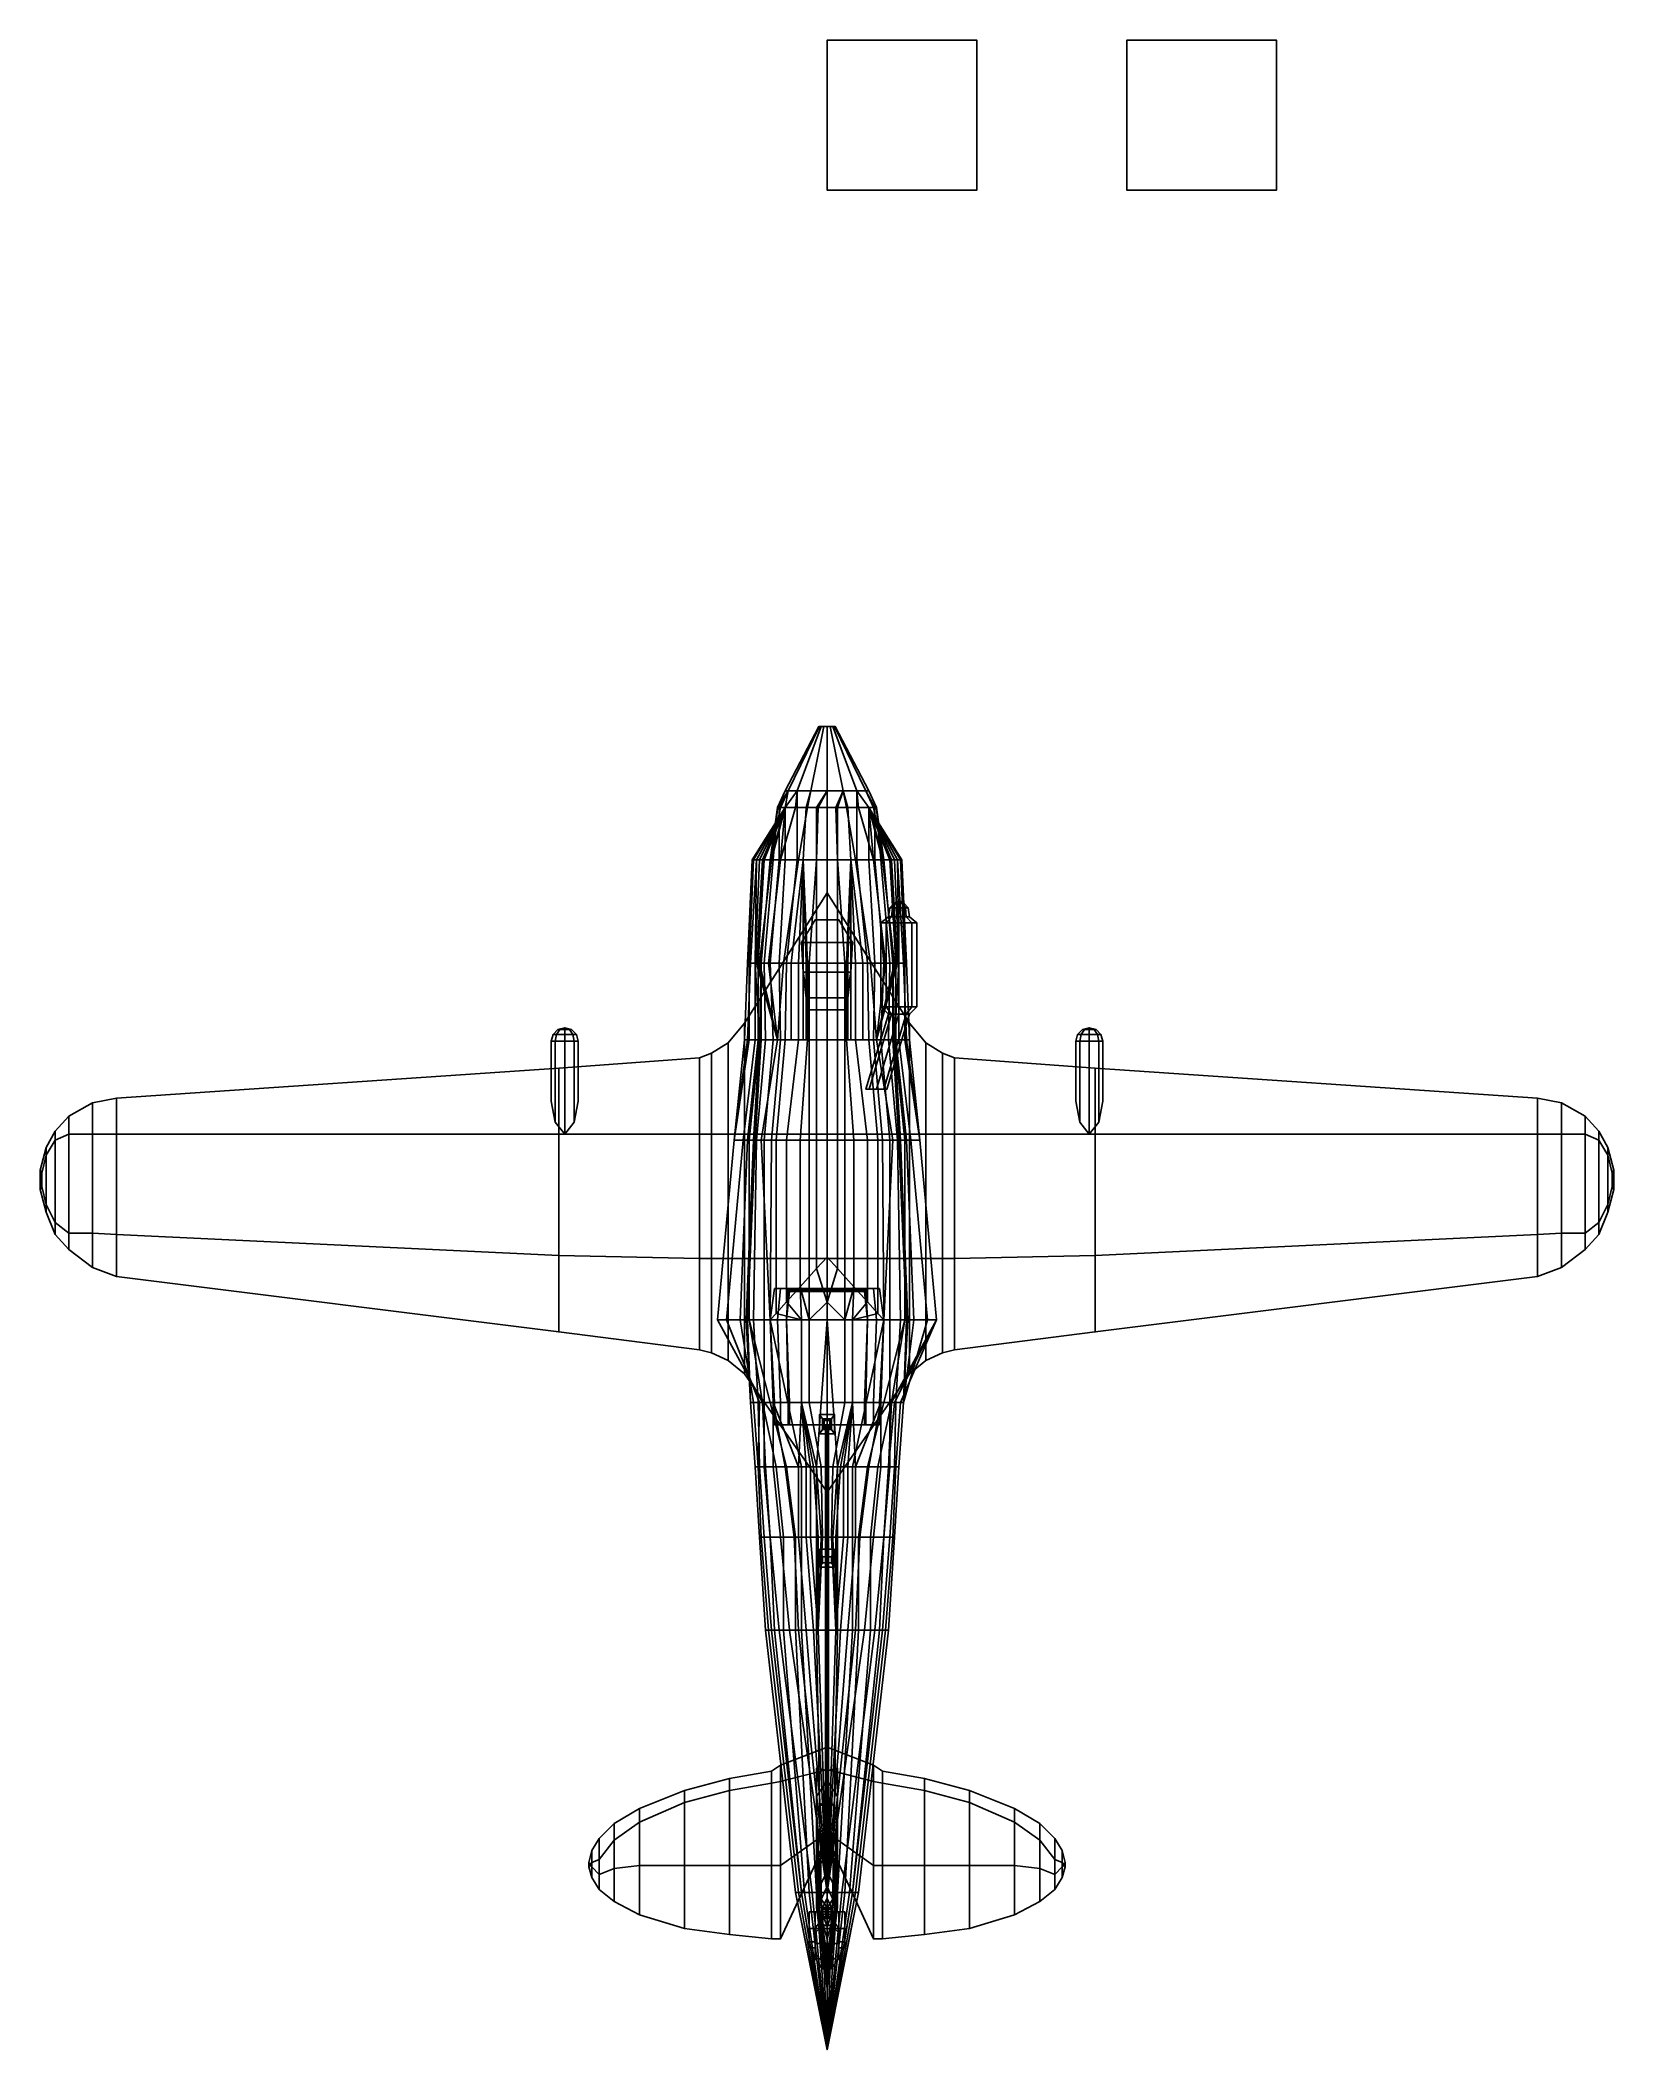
# Model space of a CAD drawing. Header units: millimetres. Extents: x -5.3 to 5.3, y -4.4 to 9.
import ezdxf

# ---------------------------------------------------------------- set-up
doc = ezdxf.new("R2010")
doc.units = ezdxf.units.MM
doc.layers.add('wing1', color=5, linetype='Continuous')
doc.layers.add('wing2', color=1, linetype='Continuous')

msp = doc.modelspace()

# ---------------------------------------------------------------- linework, layer by layer
for points in [[(1, 9, 1), (1, 9), (0, 9), (0, 9, 1)], [(1, 9), (1, 8), (0, 8), (0, 9)], [(0, 9), (0, 8), (0, 8, 1), (0, 9, 1)], [(0, 9, 1), (0, 8, 1), (1, 8, 1), (1, 9, 1)], [(1, 8, 1), (1, 8), (1, 9), (1, 9, 1)], [(3, 9), (3, 8), (2, 8), (2, 9)], [(2, 9), (2, 8), (3, 8), (3, 9)], [(0, 8, 1), (0, 8), (1, 8), (1, 8, 1)], [(-0.259, 3.99, -0.227), (-0.28, 3.99, -0.12), (-0.055, 4.42, -0.12), (-0.051, 4.42, -0.141)], [(-0.28, 3.99, -0.12), (-0.259, 3.99, -0.013), (-0.051, 4.42, -0.099), (-0.055, 4.42, -0.12)], [(-0.198, 3.99, -0.318), (-0.259, 3.99, -0.227), (-0.051, 4.42, -0.141), (-0.039, 4.42, -0.159)], [(-0.259, 3.99, -0.013), (-0.198, 3.99, 0.078), (-0.039, 4.42, -0.081), (-0.051, 4.42, -0.099)], [(-0.107, 3.99, -0.379), (-0.198, 3.99, -0.318), (-0.039, 4.42, -0.159), (-0.021, 4.42, -0.171)], [(-0.198, 3.99, 0.078), (-0.107, 3.99, 0.139), (-0.021, 4.42, -0.069), (-0.039, 4.42, -0.081)], [(0, 3.99, -0.4), (-0.107, 3.99, -0.379), (-0.021, 4.42, -0.171), (0, 4.42, -0.175)], [(-0.107, 3.99, 0.139), (0, 3.99, 0.16), (0, 4.42, -0.065), (-0.021, 4.42, -0.069)], [(-0.051, 4.42, -0.099), (0, 4.42, -0.065), (0.021, 4.42, -0.069), (-0.055, 4.42, -0.12)], [(-0.055, 4.42, -0.12), (0.021, 4.42, -0.069), (0.039, 4.42, -0.081), (-0.051, 4.42, -0.141)], [(-0.039, 4.42, -0.081), (-0.021, 4.42, -0.069), (0, 4.42, -0.065), (-0.051, 4.42, -0.099)], [(-0.051, 4.42, -0.141), (0.039, 4.42, -0.081), (0.051, 4.42, -0.099), (-0.039, 4.42, -0.159)], [(-0.039, 4.42, -0.159), (0.051, 4.42, -0.099), (0.055, 4.42, -0.12), (-0.021, 4.42, -0.171)], [(-0.021, 4.42, -0.171), (0.055, 4.42, -0.12), (0.051, 4.42, -0.141), (0, 4.42, -0.175)], [(0.107, 3.99, -0.379), (0, 3.99, -0.4), (0, 4.42, -0.175), (0.021, 4.42, -0.171)], [(0, 3.99, 0.16), (0.107, 3.99, 0.139), (0.021, 4.42, -0.069), (0, 4.42, -0.065)], [(0, 4.42, -0.175), (0.051, 4.42, -0.141), (0.039, 4.42, -0.159), (0.021, 4.42, -0.171)], [(0.198, 3.99, -0.318), (0.107, 3.99, -0.379), (0.021, 4.42, -0.171), (0.039, 4.42, -0.159)], [(0.107, 3.99, 0.139), (0.198, 3.99, 0.078), (0.039, 4.42, -0.081), (0.021, 4.42, -0.069)], [(0.259, 3.99, -0.227), (0.198, 3.99, -0.318), (0.039, 4.42, -0.159), (0.051, 4.42, -0.141)], [(0.198, 3.99, 0.078), (0.259, 3.99, -0.013), (0.051, 4.42, -0.099), (0.039, 4.42, -0.081)], [(0.28, 3.99, -0.12), (0.259, 3.99, -0.227), (0.051, 4.42, -0.141), (0.055, 4.42, -0.12)], [(0.259, 3.99, -0.013), (0.28, 3.99, -0.12), (0.055, 4.42, -0.12), (0.051, 4.42, -0.099)], [(-0.33, 3.88, -0.16), (-0.33, 3.88, -0.11), (-0.28, 3.99, -0.12), (-0.259, 3.99, -0.227)], [(-0.33, 3.88, -0.11), (-0.32, 3.88, -0.03), (-0.259, 3.99, -0.013), (-0.28, 3.99, -0.12)], [(-0.31, 3.88, -0.24), (-0.33, 3.88, -0.16), (-0.259, 3.99, -0.227)], [(-0.32, 3.88, -0.03), (-0.28, 3.88, 0.05), (-0.259, 3.99, -0.013)], [(-0.28, 3.88, -0.3), (-0.31, 3.88, -0.24), (-0.259, 3.99, -0.227), (-0.198, 3.99, -0.318)], [(-0.28, 3.88, 0.05), (-0.2, 3.88, 0.14), (-0.198, 3.99, 0.078), (-0.259, 3.99, -0.013)], [(-0.21, 3.88, -0.37), (-0.28, 3.88, -0.3), (-0.198, 3.99, -0.318)], [(-0.13, 3.88, -0.42), (-0.21, 3.88, -0.37), (-0.198, 3.99, -0.318), (-0.107, 3.99, -0.379)], [(-0.2, 3.88, 0.14), (-0.14, 3.88, 0.17), (-0.107, 3.99, 0.139), (-0.198, 3.99, 0.078)], [(-0.14, 3.88, 0.17), (-0.06, 3.88, 0.2), (0, 3.99, 0.16), (-0.107, 3.99, 0.139)], [(-0.07, 3.88, -0.44), (-0.13, 3.88, -0.42), (-0.107, 3.99, -0.379), (0, 3.99, -0.4)], [(0.07, 3.88, -0.44), (0, 3.88, -0.44), (0, 3.99, -0.4), (0.107, 3.99, -0.379)], [(0, 3.88, 0.2), (0.06, 3.88, 0.2), (0.107, 3.99, 0.139), (0, 3.99, 0.16)], [(0.06, 3.88, 0.2), (0.14, 3.88, 0.17), (0.107, 3.99, 0.139)], [(0.13, 3.88, -0.42), (0.07, 3.88, -0.44), (0.107, 3.99, -0.379)], [(0.21, 3.88, -0.37), (0.13, 3.88, -0.42), (0.107, 3.99, -0.379), (0.198, 3.99, -0.318)], [(0.14, 3.88, 0.17), (0.2, 3.88, 0.14), (0.198, 3.99, 0.078), (0.107, 3.99, 0.139)], [(0.31, 3.88, -0.24), (0.28, 3.88, -0.3), (0.198, 3.99, -0.318), (0.259, 3.99, -0.227)], [(0.28, 3.88, 0.05), (0.32, 3.88, -0.03), (0.259, 3.99, -0.013), (0.198, 3.99, 0.078)], [(0.2, 3.88, 0.14), (0.28, 3.88, 0.05), (0.198, 3.99, 0.078)], [(0.28, 3.88, -0.3), (0.21, 3.88, -0.37), (0.198, 3.99, -0.318)], [(0.33, 3.88, -0.16), (0.31, 3.88, -0.24), (0.259, 3.99, -0.227), (0.28, 3.99, -0.12)], [(0.32, 3.88, -0.03), (0.33, 3.88, -0.11), (0.28, 3.99, -0.12), (0.259, 3.99, -0.013)], [(0.33, 3.88, -0.11), (0.33, 3.88, -0.16), (0.28, 3.99, -0.12)], [(-0.28, 3.88, -0.3), (-0.28, 3.88, -0.3), (-0.5, 3.53, -0.22), (-0.47, 3.53, -0.19)], [(-0.28, 3.88, -0.3), (-0.28, 3.88, -0.3), (-0.5, 3.53, -0.25), (-0.5, 3.53, -0.22)], [(-0.28, 3.88, -0.3), (-0.28, 3.88, -0.3), (-0.49, 3.53, -0.27), (-0.5, 3.53, -0.25)], [(-0.28, 3.88, -0.3), (-0.28, 3.88, -0.3), (-0.47, 3.53, -0.29), (-0.49, 3.53, -0.27)], [(-0.28, 3.88, -0.3), (-0.28, 3.88, -0.3), (-0.47, 3.53, -0.19), (-0.45, 3.53, -0.17)], [(-0.28, 3.88, -0.3), (-0.28, 3.88, -0.3), (-0.43, 3.53, -0.3), (-0.47, 3.53, -0.29)], [(-0.28, 3.88, -0.3), (-0.28, 3.88, -0.3), (-0.45, 3.53, -0.17), (-0.42, 3.53, -0.16)], [(-0.28, 3.88, -0.3), (-0.28, 3.88, -0.3), (-0.43, 3.53, -0.33), (-0.43, 3.53, -0.3)], [(-0.28, 3.88, -0.3), (-0.28, 3.88, -0.3), (-0.42, 3.53, -0.39), (-0.43, 3.53, -0.33)], [(-0.28, 3.88, -0.3), (-0.28, 3.88, -0.3), (-0.42, 3.53, -0.16), (-0.38, 3.53, -0.16)], [(-0.28, 3.88, -0.3), (-0.28, 3.88, -0.3), (-0.37, 3.53, -0.43), (-0.42, 3.53, -0.39)], [(-0.33, 3.88, -0.11), (-0.33, 3.88, -0.16), (-0.38, 3.53, -0.12), (-0.36, 3.53, 0.08)], [(-0.33, 3.88, -0.16), (-0.31, 3.88, -0.24), (-0.38, 3.53, -0.16), (-0.38, 3.53, -0.12)], [(-0.31, 3.88, -0.24), (-0.28, 3.88, -0.3), (-0.38, 3.53, -0.16)], [(-0.28, 3.88, -0.3), (-0.28, 3.88, -0.3), (-0.31, 3.53, -0.43), (-0.37, 3.53, -0.43)], [(-0.32, 3.88, -0.03), (-0.33, 3.88, -0.11), (-0.36, 3.53, 0.08), (-0.32, 3.53, 0.2)], [(-0.28, 3.88, 0.05), (-0.32, 3.88, -0.03), (-0.32, 3.53, 0.2), (-0.28, 3.53, 0.26)], [(-0.28, 3.88, -0.3), (-0.21, 3.88, -0.37), (-0.31, 3.53, -0.43)], [(-0.21, 3.88, -0.37), (-0.13, 3.88, -0.42), (-0.19, 3.53, -0.5), (-0.31, 3.53, -0.43)], [(-0.2, 3.88, 0.14), (-0.28, 3.88, 0.05), (-0.28, 3.53, 0.26), (-0.2, 3.53, 0.34)], [(-0.14, 3.88, 0.17), (-0.2, 3.88, 0.14), (-0.2, 3.53, 0.34), (-0.16, 3.53, 0.36)], [(-0.13, 3.88, -0.42), (-0.07, 3.88, -0.44), (-0.07, 3.53, -0.54), (-0.19, 3.53, -0.5)], [(-0.06, 3.88, 0.2), (-0.14, 3.88, 0.17), (-0.16, 3.53, 0.36), (-0.07, 3.53, 0.39)], [(0, 3.53, -0.55), (-0.07, 3.53, -0.54), (-0.07, 3.88, -0.44), (0, 3.88, -0.44)], [(0, 3.88, 0.2), (-0.06, 3.88, 0.2), (-0.07, 3.53, 0.39), (0, 3.53, 0.4)], [(0, 3.88, -0.44), (0.07, 3.88, -0.44), (0.07, 3.53, -0.54), (0, 3.53, -0.55)], [(0, 3.53, 0.4), (0.07, 3.53, 0.39), (0.06, 3.88, 0.2), (0, 3.88, 0.2)], [(0.07, 3.53, 0.39), (0.16, 3.53, 0.36), (0.14, 3.88, 0.17), (0.06, 3.88, 0.2)], [(0.19, 3.53, -0.5), (0.07, 3.53, -0.54), (0.07, 3.88, -0.44), (0.13, 3.88, -0.42)], [(0.31, 3.53, -0.43), (0.19, 3.53, -0.5), (0.13, 3.88, -0.42), (0.21, 3.88, -0.37)], [(0.16, 3.53, 0.36), (0.2, 3.53, 0.34), (0.2, 3.88, 0.14), (0.14, 3.88, 0.17)], [(0.2, 3.53, 0.34), (0.28, 3.53, 0.26), (0.28, 3.88, 0.05), (0.2, 3.88, 0.14)], [(0.31, 3.53, -0.43), (0.31, 3.53, -0.43), (0.21, 3.88, -0.37), (0.28, 3.88, -0.3)], [(0.38, 3.53, -0.16), (0.38, 3.53, -0.16), (0.28, 3.88, -0.3), (0.31, 3.88, -0.24)], [(0.28, 3.53, 0.26), (0.32, 3.53, 0.2), (0.32, 3.88, -0.03), (0.28, 3.88, 0.05)], [(0.38, 3.53, -0.16), (0.42, 3.53, -0.16), (0.28, 3.88, -0.3)], [(0.42, 3.53, -0.16), (0.45, 3.53, -0.17), (0.28, 3.88, -0.3)], [(0.45, 3.53, -0.17), (0.47, 3.53, -0.19), (0.28, 3.88, -0.3)], [(0.47, 3.53, -0.19), (0.5, 3.53, -0.22), (0.28, 3.88, -0.3)], [(0.5, 3.53, -0.22), (0.5, 3.53, -0.25), (0.28, 3.88, -0.3)], [(0.5, 3.53, -0.25), (0.49, 3.53, -0.27), (0.28, 3.88, -0.3)], [(0.49, 3.53, -0.27), (0.47, 3.53, -0.29), (0.28, 3.88, -0.3)], [(0.47, 3.53, -0.29), (0.43, 3.53, -0.3), (0.28, 3.88, -0.3)], [(0.43, 3.53, -0.3), (0.43, 3.53, -0.33), (0.28, 3.88, -0.3)], [(0.43, 3.53, -0.33), (0.42, 3.53, -0.39), (0.28, 3.88, -0.3)], [(0.42, 3.53, -0.39), (0.37, 3.53, -0.43), (0.28, 3.88, -0.3)], [(0.37, 3.53, -0.43), (0.31, 3.53, -0.43), (0.28, 3.88, -0.3)], [(0.38, 3.53, -0.12), (0.38, 3.53, -0.16), (0.31, 3.88, -0.24), (0.33, 3.88, -0.16)], [(0.32, 3.53, 0.2), (0.36, 3.53, 0.08), (0.33, 3.88, -0.11), (0.32, 3.88, -0.03)], [(0.36, 3.53, 0.08), (0.38, 3.53, -0.12), (0.33, 3.88, -0.16), (0.33, 3.88, -0.11)], [(-0.47, 3.53, -0.19), (-0.5, 3.53, -0.22), (-0.53, 2.84, -0.22), (-0.51, 2.84, -0.19)], [(-0.5, 3.53, -0.22), (-0.5, 3.53, -0.25), (-0.53, 2.84, -0.25), (-0.53, 2.84, -0.22)], [(-0.5, 3.53, -0.25), (-0.49, 3.53, -0.27), (-0.52, 2.84, -0.27), (-0.53, 2.84, -0.25)], [(-0.49, 3.53, -0.27), (-0.47, 3.53, -0.29), (-0.48, 2.84, -0.29), (-0.52, 2.84, -0.27)], [(-0.45, 3.53, -0.17), (-0.47, 3.53, -0.19), (-0.51, 2.84, -0.19), (-0.48, 2.84, -0.17)], [(-0.42, 3.53, -0.16), (-0.45, 3.53, -0.17), (-0.48, 2.84, -0.17), (-0.46, 2.84, -0.16)], [(-0.47, 3.53, -0.29), (-0.43, 3.53, -0.3), (-0.46, 2.84, -0.3), (-0.48, 2.84, -0.29)], [(-0.42, 3.53, -0.39), (-0.37, 3.53, -0.43), (-0.45, 2.84, -0.45), (-0.47, 2.84, -0.39)], [(-0.43, 3.53, -0.33), (-0.42, 3.53, -0.39), (-0.47, 2.84, -0.39), (-0.47, 2.84, -0.33)], [(-0.43, 3.53, -0.3), (-0.43, 3.53, -0.33), (-0.47, 2.84, -0.33), (-0.46, 2.84, -0.3)], [(-0.38, 3.53, -0.16), (-0.42, 3.53, -0.16), (-0.46, 2.84, -0.16), (-0.44, 2.84, -0.16)], [(-0.37, 3.53, -0.43), (-0.31, 3.53, -0.43), (-0.39, 2.84, -0.53), (-0.45, 2.84, -0.45)], [(-0.36, 3.53, 0.08), (-0.38, 3.53, -0.12), (-0.44, 2.84, -0.12), (-0.42, 2.84, 0.08)], [(-0.38, 3.53, -0.12), (-0.38, 3.53, -0.16), (-0.44, 2.84, -0.16), (-0.44, 2.84, -0.12)], [(-0.32, 3.53, 0.2), (-0.36, 3.53, 0.08), (-0.42, 2.84, 0.08), (-0.38, 2.84, 0.24)], [(-0.31, 3.53, -0.43), (-0.19, 3.53, -0.5), (-0.29, 2.84, -0.58), (-0.39, 2.84, -0.53)], [(-0.28, 3.53, 0.26), (-0.32, 3.53, 0.2), (-0.38, 2.84, 0.24), (-0.32, 2.84, 0.34)], [(-0.2, 3.53, 0.34), (-0.28, 3.53, 0.26), (-0.32, 2.84, 0.34), (-0.27, 2.84, 0.39)], [(-0.19, 3.53, -0.5), (-0.07, 3.53, -0.54), (-0.12, 2.84, -0.61), (-0.29, 2.84, -0.58)], [(-0.16, 3.53, 0.36), (-0.2, 3.53, 0.34), (-0.27, 2.84, 0.39), (-0.24, 2.84, 0.37)], [(-0.16, 3.53, 0.36), (-0.16, 3.53, 0.36), (-0.24, 2.84, 0.37), (-0.19, 2.84, 0.35)], [(-0.16, 3.53, 0.36), (-0.16, 3.53, 0.36), (-0.19, 2.84, 0.35), (-0.16, 2.84, 0.36)], [(-0.07, 3.53, 0.39), (-0.16, 3.53, 0.36), (-0.13, 2.84, 0.47), (-0.07, 2.84, 0.49)], [(-0.16, 3.53, 0.36), (-0.16, 3.53, 0.36), (-0.16, 2.84, 0.36), (-0.14, 2.84, 0.4)], [(-0.16, 3.53, 0.36), (-0.16, 3.53, 0.36), (-0.14, 2.84, 0.4), (-0.13, 2.84, 0.47)], [(0, 2.84, -0.62), (-0.12, 2.84, -0.61), (-0.07, 3.53, -0.54), (0, 3.53, -0.55)], [(0, 3.53, 0.4), (-0.07, 3.53, 0.39), (-0.07, 2.84, 0.49), (0, 2.84, 0.5)], [(0, 3.53, -0.55), (0.07, 3.53, -0.54), (0.12, 2.84, -0.61), (0, 2.84, -0.62)], [(0, 2.84, 0.5), (0.07, 2.84, 0.49), (0.07, 3.53, 0.39), (0, 3.53, 0.4)], [(0.29, 2.84, -0.58), (0.12, 2.84, -0.61), (0.07, 3.53, -0.54), (0.19, 3.53, -0.5)], [(0.07, 2.84, 0.49), (0.13, 2.84, 0.47), (0.16, 3.53, 0.36), (0.07, 3.53, 0.39)], [(0.13, 2.84, 0.47), (0.14, 2.84, 0.4), (0.16, 3.53, 0.36)], [(0.14, 2.84, 0.4), (0.16, 2.84, 0.36), (0.16, 3.53, 0.36)], [(0.24, 2.84, 0.37), (0.27, 2.84, 0.39), (0.2, 3.53, 0.34), (0.16, 3.53, 0.36)], [(0.16, 2.84, 0.36), (0.19, 2.84, 0.35), (0.16, 3.53, 0.36)], [(0.19, 2.84, 0.35), (0.24, 2.84, 0.37), (0.16, 3.53, 0.36)], [(0.39, 2.84, -0.53), (0.29, 2.84, -0.58), (0.19, 3.53, -0.5), (0.31, 3.53, -0.43)], [(0.27, 2.84, 0.39), (0.32, 2.84, 0.34), (0.28, 3.53, 0.26), (0.2, 3.53, 0.34)], [(0.32, 2.84, 0.34), (0.38, 2.84, 0.24), (0.32, 3.53, 0.2), (0.28, 3.53, 0.26)], [(0.45, 2.84, -0.45), (0.39, 2.84, -0.53), (0.31, 3.53, -0.43), (0.37, 3.53, -0.43)], [(0.38, 2.84, 0.24), (0.42, 2.84, 0.08), (0.36, 3.53, 0.08), (0.32, 3.53, 0.2)], [(0.42, 2.84, 0.08), (0.44, 2.84, -0.12), (0.38, 3.53, -0.12), (0.36, 3.53, 0.08)], [(0.47, 2.84, -0.39), (0.45, 2.84, -0.45), (0.37, 3.53, -0.43), (0.42, 3.53, -0.39)], [(0.44, 2.84, -0.12), (0.44, 2.84, -0.16), (0.38, 3.53, -0.16), (0.38, 3.53, -0.12)], [(0.44, 2.84, -0.16), (0.46, 2.84, -0.16), (0.42, 3.53, -0.16), (0.38, 3.53, -0.16)], [(0.47, 2.84, -0.33), (0.47, 2.84, -0.39), (0.42, 3.53, -0.39), (0.43, 3.53, -0.33)], [(0.46, 2.84, -0.16), (0.48, 2.84, -0.17), (0.45, 3.53, -0.17), (0.42, 3.53, -0.16)], [(0.46, 2.84, -0.3), (0.47, 2.84, -0.33), (0.43, 3.53, -0.33), (0.43, 3.53, -0.3)], [(0.48, 2.84, -0.29), (0.46, 2.84, -0.3), (0.43, 3.53, -0.3), (0.47, 3.53, -0.29)], [(0.48, 2.84, -0.17), (0.51, 2.84, -0.19), (0.47, 3.53, -0.19), (0.45, 3.53, -0.17)], [(0.52, 2.84, -0.27), (0.48, 2.84, -0.29), (0.47, 3.53, -0.29), (0.49, 3.53, -0.27)], [(0.51, 2.84, -0.19), (0.53, 2.84, -0.22), (0.5, 3.53, -0.22), (0.47, 3.53, -0.19)], [(0.53, 2.84, -0.25), (0.52, 2.84, -0.27), (0.49, 3.53, -0.27), (0.5, 3.53, -0.25)], [(0.53, 2.84, -0.22), (0.53, 2.84, -0.25), (0.5, 3.53, -0.25), (0.5, 3.53, -0.22)], [(0.445, 3.24, 0.05), (0.419, 3.21, 0.05), (0.437, 3.21, 0.093), (0.455, 3.24, 0.075)], [(0.455, 3.24, 0.025), (0.437, 3.21, 0.007), (0.419, 3.21, 0.05), (0.445, 3.24, 0.05)], [(0.455, 3.24, 0.075), (0.437, 3.21, 0.093), (0.48, 3.21, 0.111), (0.48, 3.24, 0.085)], [(0.48, 3.24, 0.015), (0.48, 3.21, -0.011), (0.437, 3.21, 0.007), (0.455, 3.24, 0.025)], [(0.48, 3.26, 0.05), (0.445, 3.24, 0.05), (0.455, 3.24, 0.075), (0.48, 3.26, 0.05)], [(0.48, 3.26, 0.05), (0.455, 3.24, 0.025), (0.445, 3.24, 0.05), (0.48, 3.26, 0.05)], [(0.48, 3.26, 0.05), (0.455, 3.24, 0.075), (0.48, 3.24, 0.085), (0.48, 3.26, 0.05)], [(0.48, 3.26, 0.05), (0.48, 3.24, 0.015), (0.455, 3.24, 0.025), (0.48, 3.26, 0.05)], [(0.48, 3.26, 0.05), (0.48, 3.24, 0.085), (0.505, 3.24, 0.075), (0.48, 3.26, 0.05)], [(0.48, 3.26, 0.05), (0.505, 3.24, 0.075), (0.515, 3.24, 0.05), (0.48, 3.26, 0.05)], [(0.48, 3.26, 0.05), (0.515, 3.24, 0.05), (0.505, 3.24, 0.025), (0.48, 3.26, 0.05)], [(0.48, 3.26, 0.05), (0.505, 3.24, 0.025), (0.48, 3.24, 0.015), (0.48, 3.26, 0.05)], [(0.48, 3.24, 0.085), (0.48, 3.21, 0.111), (0.523, 3.21, 0.093), (0.505, 3.24, 0.075)], [(0.505, 3.24, 0.025), (0.523, 3.21, 0.007), (0.48, 3.21, -0.011), (0.48, 3.24, 0.015)], [(0.505, 3.24, 0.075), (0.523, 3.21, 0.093), (0.541, 3.21, 0.05), (0.515, 3.24, 0.05)], [(0.515, 3.24, 0.05), (0.541, 3.21, 0.05), (0.523, 3.21, 0.007), (0.505, 3.24, 0.025)], [(0.395, 3.11, -0.035), (0.36, 3.11, 0.05), (0.41, 3.15, 0.05), (0.431, 3.15, 0.001)], [(0.36, 3.11, 0.05), (0.395, 3.11, 0.135), (0.431, 3.15, 0.099), (0.41, 3.15, 0.05)], [(0.395, 3.11, 0.135), (0.36, 3.11, 0.05), (0.36, 2.55, 0.05), (0.395, 2.55, 0.135)], [(0.36, 3.11, 0.05), (0.395, 3.11, -0.035), (0.395, 2.55, -0.035), (0.36, 2.55, 0.05)], [(0.48, 3.11, -0.07), (0.395, 3.11, -0.035), (0.431, 3.15, 0.001), (0.48, 3.15, -0.02)], [(0.395, 3.11, 0.135), (0.48, 3.11, 0.17), (0.48, 3.15, 0.12), (0.431, 3.15, 0.099)], [(0.48, 3.11, 0.17), (0.395, 3.11, 0.135), (0.395, 2.55, 0.135), (0.48, 2.55, 0.17)], [(0.395, 3.11, -0.035), (0.48, 3.11, -0.07), (0.48, 2.55, -0.07), (0.395, 2.55, -0.035)], [(0.419, 3.21, 0.05), (0.41, 3.15, 0.05), (0.431, 3.15, 0.099), (0.437, 3.21, 0.093)], [(0.437, 3.21, 0.007), (0.431, 3.15, 0.001), (0.41, 3.15, 0.05), (0.419, 3.21, 0.05)], [(0.437, 3.21, 0.093), (0.431, 3.15, 0.099), (0.48, 3.15, 0.12), (0.48, 3.21, 0.111)], [(0.48, 3.21, -0.011), (0.48, 3.15, -0.02), (0.431, 3.15, 0.001), (0.437, 3.21, 0.007)], [(0.48, 3.21, 0.111), (0.48, 3.15, 0.12), (0.529, 3.15, 0.099), (0.523, 3.21, 0.093)], [(0.523, 3.21, 0.007), (0.529, 3.15, 0.001), (0.48, 3.15, -0.02), (0.48, 3.21, -0.011)], [(0.565, 3.11, -0.035), (0.48, 3.11, -0.07), (0.48, 3.15, -0.02), (0.529, 3.15, 0.001)], [(0.48, 3.11, 0.17), (0.565, 3.11, 0.135), (0.529, 3.15, 0.099), (0.48, 3.15, 0.12)], [(0.565, 3.11, 0.135), (0.48, 3.11, 0.17), (0.48, 2.55, 0.17), (0.565, 2.55, 0.135)], [(0.48, 3.11, -0.07), (0.565, 3.11, -0.035), (0.565, 2.55, -0.035), (0.48, 2.55, -0.07)], [(0.523, 3.21, 0.093), (0.529, 3.15, 0.099), (0.55, 3.15, 0.05), (0.541, 3.21, 0.05)], [(0.541, 3.21, 0.05), (0.55, 3.15, 0.05), (0.529, 3.15, 0.001), (0.523, 3.21, 0.007)], [(0.6, 3.11, 0.05), (0.565, 3.11, -0.035), (0.529, 3.15, 0.001), (0.55, 3.15, 0.05)], [(0.565, 3.11, 0.135), (0.6, 3.11, 0.05), (0.55, 3.15, 0.05), (0.529, 3.15, 0.099)], [(0.6, 3.11, 0.05), (0.565, 3.11, 0.135), (0.565, 2.55, 0.135), (0.6, 2.55, 0.05)], [(0.565, 3.11, -0.035), (0.6, 3.11, 0.05), (0.6, 2.55, 0.05), (0.565, 2.55, -0.035)], [(-0.53, 2.84, -0.25), (-0.52, 2.84, -0.27), (-0.52, 2.33, -0.56), (-0.55, 2.33, -0.51)], [(-0.53, 2.84, -0.22), (-0.53, 2.84, -0.25), (-0.55, 2.33, -0.51), (-0.55, 2.33, -0.45)], [(-0.51, 2.84, -0.19), (-0.53, 2.84, -0.22), (-0.55, 2.33, -0.45), (-0.53, 2.33, -0.39)], [(-0.48, 2.84, -0.17), (-0.51, 2.84, -0.19), (-0.53, 2.33, -0.39), (-0.48, 2.33, -0.34)], [(-0.52, 2.84, -0.27), (-0.48, 2.84, -0.29), (-0.45, 2.33, -0.61), (-0.52, 2.33, -0.56)], [(-0.48, 2.84, -0.29), (-0.46, 2.84, -0.3), (-0.33, 2.33, -0.65), (-0.45, 2.33, -0.61)], [(-0.46, 2.84, -0.16), (-0.48, 2.84, -0.17), (-0.48, 2.33, -0.34), (-0.46, 2.33, -0.32)], [(-0.47, 2.84, -0.39), (-0.45, 2.84, -0.45), (-0.33, 2.33, -0.65)], [(-0.47, 2.84, -0.33), (-0.47, 2.84, -0.39), (-0.33, 2.33, -0.65)], [(-0.46, 2.84, -0.3), (-0.47, 2.84, -0.33), (-0.33, 2.33, -0.65)], [(-0.44, 2.84, -0.16), (-0.46, 2.84, -0.16), (-0.46, 2.33, -0.32), (-0.45, 2.33, -0.29)], [(-0.45, 2.84, -0.45), (-0.39, 2.84, -0.53), (-0.33, 2.33, -0.65)], [(-0.44, 2.84, -0.12), (-0.44, 2.84, -0.16), (-0.45, 2.33, -0.29), (-0.44, 2.33, -0.12)], [(-0.42, 2.84, 0.08), (-0.44, 2.84, -0.12), (-0.44, 2.33, -0.12), (-0.41, 2.33, 0.05)], [(-0.38, 2.84, 0.24), (-0.42, 2.84, 0.08), (-0.41, 2.33, 0.05), (-0.36, 2.33, 0.22)], [(-0.39, 2.84, -0.53), (-0.29, 2.84, -0.58), (-0.33, 2.33, -0.65)], [(-0.32, 2.84, 0.34), (-0.38, 2.84, 0.24), (-0.36, 2.33, 0.22), (-0.31, 2.33, 0.34)], [(-0.29, 2.84, -0.58), (-0.12, 2.84, -0.61), (-0.12, 2.33, -0.66), (-0.33, 2.33, -0.65)], [(-0.27, 2.84, 0.39), (-0.32, 2.84, 0.34), (-0.31, 2.33, 0.34), (-0.28, 2.33, 0.39)], [(-0.24, 2.84, 0.37), (-0.27, 2.84, 0.39), (-0.28, 2.33, 0.39), (-0.24, 2.33, 0.37)], [(-0.19, 2.84, 0.35), (-0.24, 2.84, 0.37), (-0.24, 2.33, 0.37), (-0.19, 2.33, 0.35)], [(-0.16, 2.84, 0.36), (-0.19, 2.84, 0.35), (-0.19, 2.33, 0.35), (-0.16, 2.33, 0.36)], [(-0.14, 2.84, 0.4), (-0.16, 2.84, 0.36), (-0.16, 2.33, 0.36), (-0.14, 2.33, 0.4)], [(-0.13, 2.84, 0.47), (-0.14, 2.84, 0.4), (-0.14, 2.33, 0.4), (-0.13, 2.33, 0.52)], [(-0.07, 2.84, 0.49), (-0.13, 2.84, 0.47), (-0.13, 2.33, 0.52), (-0.07, 2.33, 0.54)], [(0, 2.33, -0.66), (-0.12, 2.33, -0.66), (-0.12, 2.84, -0.61), (0, 2.84, -0.62)], [(0, 2.84, 0.5), (-0.07, 2.84, 0.49), (-0.07, 2.33, 0.54), (0, 2.33, 0.55)], [(0, 2.84, -0.62), (0.12, 2.84, -0.61), (0.12, 2.33, -0.66), (0, 2.33, -0.66)], [(0, 2.33, 0.55), (0.07, 2.33, 0.54), (0.07, 2.84, 0.49), (0, 2.84, 0.5)], [(0.07, 2.33, 0.54), (0.13, 2.33, 0.52), (0.13, 2.84, 0.47), (0.07, 2.84, 0.49)], [(0.33, 2.33, -0.65), (0.12, 2.33, -0.66), (0.12, 2.84, -0.61), (0.29, 2.84, -0.58)], [(0.13, 2.33, 0.52), (0.14, 2.33, 0.4), (0.14, 2.84, 0.4), (0.13, 2.84, 0.47)], [(0.14, 2.33, 0.4), (0.16, 2.33, 0.36), (0.16, 2.84, 0.36), (0.14, 2.84, 0.4)], [(0.16, 2.33, 0.36), (0.19, 2.33, 0.35), (0.19, 2.84, 0.35), (0.16, 2.84, 0.36)], [(0.19, 2.33, 0.35), (0.24, 2.33, 0.37), (0.24, 2.84, 0.37), (0.19, 2.84, 0.35)], [(0.24, 2.33, 0.37), (0.28, 2.33, 0.39), (0.27, 2.84, 0.39), (0.24, 2.84, 0.37)], [(0.28, 2.33, 0.39), (0.31, 2.33, 0.34), (0.32, 2.84, 0.34), (0.27, 2.84, 0.39)], [(0.33, 2.33, -0.65), (0.33, 2.33, -0.65), (0.29, 2.84, -0.58), (0.39, 2.84, -0.53)], [(0.31, 2.33, 0.34), (0.36, 2.33, 0.22), (0.38, 2.84, 0.24), (0.32, 2.84, 0.34)], [(0.33, 2.33, -0.65), (0.33, 2.33, -0.65), (0.39, 2.84, -0.53), (0.45, 2.84, -0.45)], [(0.33, 2.33, -0.65), (0.33, 2.33, -0.65), (0.45, 2.84, -0.45), (0.47, 2.84, -0.39)], [(0.33, 2.33, -0.65), (0.33, 2.33, -0.65), (0.47, 2.84, -0.39), (0.47, 2.84, -0.33)], [(0.33, 2.33, -0.65), (0.33, 2.33, -0.65), (0.47, 2.84, -0.33), (0.46, 2.84, -0.3)], [(0.45, 2.33, -0.61), (0.33, 2.33, -0.65), (0.46, 2.84, -0.3), (0.48, 2.84, -0.29)], [(0.36, 2.33, 0.22), (0.41, 2.33, 0.05), (0.42, 2.84, 0.08), (0.38, 2.84, 0.24)], [(0.41, 2.33, 0.05), (0.44, 2.33, -0.12), (0.44, 2.84, -0.12), (0.42, 2.84, 0.08)], [(0.45, 2.33, -0.29), (0.46, 2.33, -0.32), (0.46, 2.84, -0.16), (0.44, 2.84, -0.16)], [(0.44, 2.33, -0.12), (0.45, 2.33, -0.29), (0.44, 2.84, -0.16), (0.44, 2.84, -0.12)], [(0.52, 2.33, -0.56), (0.45, 2.33, -0.61), (0.48, 2.84, -0.29), (0.52, 2.84, -0.27)], [(0.46, 2.33, -0.32), (0.48, 2.33, -0.34), (0.48, 2.84, -0.17), (0.46, 2.84, -0.16)], [(0.48, 2.33, -0.34), (0.53, 2.33, -0.39), (0.51, 2.84, -0.19), (0.48, 2.84, -0.17)], [(0.53, 2.33, -0.39), (0.55, 2.33, -0.45), (0.53, 2.84, -0.22), (0.51, 2.84, -0.19)], [(0.55, 2.33, -0.51), (0.52, 2.33, -0.56), (0.52, 2.84, -0.27), (0.53, 2.84, -0.25)], [(0.55, 2.33, -0.45), (0.55, 2.33, -0.51), (0.53, 2.84, -0.25), (0.53, 2.84, -0.22)], [(0.395, 2.55, 0.135), (0.36, 2.55, 0.05), (0.41, 2.5, 0.05), (0.431, 2.5, 0.099)], [(0.36, 2.55, 0.05), (0.395, 2.55, -0.035), (0.431, 2.5, 0.001), (0.41, 2.5, 0.05)], [(0.48, 2.55, 0.17), (0.395, 2.55, 0.135), (0.431, 2.5, 0.099), (0.48, 2.5, 0.12)], [(0.395, 2.55, -0.035), (0.48, 2.55, -0.07), (0.48, 2.5, -0.02), (0.431, 2.5, 0.001)], [(0.565, 2.55, 0.135), (0.48, 2.55, 0.17), (0.48, 2.5, 0.12), (0.529, 2.5, 0.099)], [(0.48, 2.55, -0.07), (0.565, 2.55, -0.035), (0.529, 2.5, 0.001), (0.48, 2.5, -0.02)], [(0.6, 2.55, 0.05), (0.565, 2.55, 0.135), (0.529, 2.5, 0.099), (0.55, 2.5, 0.05)], [(0.565, 2.55, -0.035), (0.6, 2.55, 0.05), (0.55, 2.5, 0.05), (0.529, 2.5, 0.001)], [(0.431, 2.5, 0.099), (0.41, 2.5, 0.05), (0.26, 2, 0.05), (0.281, 2, 0.099)], [(0.41, 2.5, 0.05), (0.431, 2.5, 0.001), (0.281, 2, 0.001), (0.26, 2, 0.05)], [(0.48, 2.5, 0.12), (0.431, 2.5, 0.099), (0.281, 2, 0.099), (0.33, 2, 0.12)], [(0.431, 2.5, 0.001), (0.48, 2.5, -0.02), (0.33, 2, -0.02), (0.281, 2, 0.001)], [(0.529, 2.5, 0.099), (0.48, 2.5, 0.12), (0.33, 2, 0.12), (0.379, 2, 0.099)], [(0.48, 2.5, -0.02), (0.529, 2.5, 0.001), (0.379, 2, 0.001), (0.33, 2, -0.02)], [(0.55, 2.5, 0.05), (0.529, 2.5, 0.099), (0.379, 2, 0.099), (0.4, 2, 0.05)], [(0.529, 2.5, 0.001), (0.55, 2.5, 0.05), (0.4, 2, 0.05), (0.379, 2, 0.001)], [(-0.48, 2.33, -0.34), (-0.53, 2.33, -0.39), (-0.62, 1.66, -0.25), (-0.56, 1.66, -0.23)], [(-0.53, 2.33, -0.39), (-0.55, 2.33, -0.45), (-0.62, 1.66, -0.45), (-0.62, 1.66, -0.25)], [(-0.55, 2.33, -0.45), (-0.55, 2.33, -0.51), (-0.62, 1.66, -0.51), (-0.62, 1.66, -0.45)], [(-0.55, 2.33, -0.51), (-0.52, 2.33, -0.56), (-0.62, 1.66, -0.63), (-0.62, 1.66, -0.51)], [(-0.52, 2.33, -0.56), (-0.45, 2.33, -0.61), (-0.52, 1.66, -0.64), (-0.62, 1.66, -0.63)], [(-0.46, 2.33, -0.32), (-0.48, 2.33, -0.34), (-0.56, 1.66, -0.23), (-0.53, 1.66, -0.21)], [(-0.45, 2.33, -0.29), (-0.46, 2.33, -0.32), (-0.53, 1.66, -0.21), (-0.49, 1.66, -0.17)], [(-0.45, 2.33, -0.61), (-0.33, 2.33, -0.65), (-0.44, 1.66, -0.65), (-0.52, 1.66, -0.64)], [(-0.44, 2.33, -0.12), (-0.45, 2.33, -0.29), (-0.49, 1.66, -0.17), (-0.48, 1.66, -0.12)], [(-0.41, 2.33, 0.05), (-0.44, 2.33, -0.12), (-0.48, 1.66, -0.12), (-0.47, 1.66, 0.05)], [(-0.36, 2.33, 0.22), (-0.41, 2.33, 0.05), (-0.47, 1.66, 0.05), (-0.42, 1.66, 0.22)], [(-0.33, 2.33, -0.65), (-0.12, 2.33, -0.66), (-0.12, 1.66, -0.66), (-0.44, 1.66, -0.65)], [(-0.31, 2.33, 0.34), (-0.36, 2.33, 0.22), (-0.42, 1.66, 0.22), (-0.37, 1.66, 0.34)], [(-0.28, 2.33, 0.39), (-0.31, 2.33, 0.34), (-0.37, 1.66, 0.34), (-0.34, 1.66, 0.39)], [(-0.19, 2.33, 0.48), (-0.28, 2.33, 0.39), (-0.34, 1.66, 0.39), (-0.27, 1.66, 0.48)], [(-0.19, 2.33, 0.48), (-0.16, 2.33, 0.36), (-0.19, 2.33, 0.35), (-0.28, 2.33, 0.39)], [(-0.28, 2.33, 0.39), (-0.19, 2.33, 0.35), (-0.24, 2.33, 0.37)], [(-0.13, 2.33, 0.52), (-0.19, 2.33, 0.48), (-0.27, 1.66, 0.48), (-0.18, 1.66, 0.54)], [(-0.13, 2.33, 0.52), (-0.14, 2.33, 0.4), (-0.16, 2.33, 0.36), (-0.19, 2.33, 0.48)], [(-0.07, 2.33, 0.54), (-0.13, 2.33, 0.52), (-0.18, 1.66, 0.54), (-0.07, 1.66, 0.58)], [(0, 1.66, -0.66), (-0.12, 1.66, -0.66), (-0.12, 2.33, -0.66), (0, 2.33, -0.66)], [(0, 2.33, 0.55), (-0.07, 2.33, 0.54), (-0.07, 1.66, 0.58), (0, 1.66, 0.59)], [(0, 2.33, -0.66), (0.12, 2.33, -0.66), (0.12, 1.66, -0.66), (0, 1.66, -0.66)], [(0, 1.66, 0.59), (0.07, 1.66, 0.58), (0.07, 2.33, 0.54), (0, 2.33, 0.55)], [(0.07, 1.66, 0.58), (0.18, 1.66, 0.54), (0.13, 2.33, 0.52), (0.07, 2.33, 0.54)], [(0.44, 1.66, -0.65), (0.12, 1.66, -0.66), (0.12, 2.33, -0.66), (0.33, 2.33, -0.65)], [(0.18, 1.66, 0.54), (0.27, 1.66, 0.48), (0.19, 2.33, 0.48), (0.13, 2.33, 0.52)], [(0.19, 2.33, 0.48), (0.16, 2.33, 0.36), (0.14, 2.33, 0.4), (0.13, 2.33, 0.52)], [(0.28, 2.33, 0.39), (0.19, 2.33, 0.35), (0.16, 2.33, 0.36), (0.19, 2.33, 0.48)], [(0.27, 1.66, 0.48), (0.34, 1.66, 0.39), (0.28, 2.33, 0.39), (0.19, 2.33, 0.48)], [(0.24, 2.33, 0.37), (0.24, 2.33, 0.37), (0.19, 2.33, 0.35), (0.28, 2.33, 0.39)], [(0.34, 1.66, 0.39), (0.37, 1.66, 0.34), (0.31, 2.33, 0.34), (0.28, 2.33, 0.39)], [(0.37, 1.66, 0.34), (0.42, 1.66, 0.22), (0.36, 2.33, 0.22), (0.31, 2.33, 0.34)], [(0.52, 1.66, -0.64), (0.44, 1.66, -0.65), (0.33, 2.33, -0.65), (0.45, 2.33, -0.61)], [(0.42, 1.66, 0.22), (0.47, 1.66, 0.05), (0.41, 2.33, 0.05), (0.36, 2.33, 0.22)], [(0.47, 1.66, 0.05), (0.48, 1.66, -0.12), (0.44, 2.33, -0.12), (0.41, 2.33, 0.05)], [(0.48, 1.66, -0.12), (0.49, 1.66, -0.17), (0.45, 2.33, -0.29), (0.44, 2.33, -0.12)], [(0.62, 1.66, -0.63), (0.52, 1.66, -0.64), (0.45, 2.33, -0.61), (0.52, 2.33, -0.56)], [(0.49, 1.66, -0.17), (0.53, 1.66, -0.21), (0.46, 2.33, -0.32), (0.45, 2.33, -0.29)], [(0.53, 1.66, -0.21), (0.56, 1.66, -0.23), (0.48, 2.33, -0.34), (0.46, 2.33, -0.32)], [(0.56, 1.66, -0.23), (0.62, 1.66, -0.25), (0.53, 2.33, -0.39), (0.48, 2.33, -0.34)], [(0.62, 1.66, -0.51), (0.62, 1.66, -0.63), (0.52, 2.33, -0.56), (0.55, 2.33, -0.51)], [(0.62, 1.66, -0.25), (0.62, 1.66, -0.45), (0.55, 2.33, -0.45), (0.53, 2.33, -0.39)], [(0.62, 1.66, -0.45), (0.62, 1.66, -0.51), (0.55, 2.33, -0.51), (0.55, 2.33, -0.45)], [(-0.62, 1.66, -0.63), (-0.52, 1.66, -0.64), (-0.52, 0.46, -0.55), (-0.73, 0.46, -0.55)], [(-0.62, 1.66, -0.51), (-0.62, 1.66, -0.63), (-0.73, 0.46, -0.55), (-0.73, 0.46, -0.43)], [(-0.56, 1.66, -0.23), (-0.62, 1.66, -0.25), (-0.73, 0.46, -0.32), (-0.67, 0.46, -0.32)], [(-0.62, 1.66, -0.25), (-0.62, 1.66, -0.45), (-0.73, 0.46, -0.37), (-0.73, 0.46, -0.32)], [(-0.62, 1.66, -0.45), (-0.62, 1.66, -0.51), (-0.73, 0.46, -0.43), (-0.73, 0.46, -0.37)], [(-0.53, 1.66, -0.21), (-0.56, 1.66, -0.23), (-0.67, 0.46, -0.32), (-0.58, 0.46, -0.26)], [(-0.49, 1.66, -0.17), (-0.53, 1.66, -0.21), (-0.58, 0.46, -0.26), (-0.54, 0.46, -0.17)], [(-0.48, 1.66, -0.12), (-0.49, 1.66, -0.17), (-0.54, 0.46, -0.17), (-0.53, 0.46, -0.11)], [(-0.47, 1.66, 0.05), (-0.48, 1.66, -0.12), (-0.53, 0.46, -0.11), (-0.49, 0.46, 0.13)], [(-0.52, 1.66, -0.64), (-0.44, 1.66, -0.65), (-0.38, 0.46, -0.55), (-0.52, 0.46, -0.55)], [(-0.42, 1.66, 0.22), (-0.47, 1.66, 0.05), (-0.49, 0.46, 0.13), (-0.42, 0.46, 0.35)], [(-0.44, 1.66, -0.65), (-0.12, 1.66, -0.66), (-0.12, 0.46, -0.58), (-0.38, 0.46, -0.55)], [(-0.37, 1.66, 0.34), (-0.42, 1.66, 0.22), (-0.42, 0.46, 0.35), (-0.38, 0.46, 0.43)], [(-0.34, 1.66, 0.39), (-0.37, 1.66, 0.34), (-0.38, 0.46, 0.43), (-0.34, 0.504, 0.467)], [(-0.27, 1.66, 0.48), (-0.34, 1.66, 0.39), (-0.34, 0.504, 0.467), (-0.27, 0.582, 0.552)], [(-0.18, 1.66, 0.54), (-0.27, 1.66, 0.48), (-0.27, 0.582, 0.552), (-0.18, 0.681, 0.605)], [(-0.07, 1.66, 0.58), (-0.18, 1.66, 0.54), (-0.18, 0.681, 0.605), (-0.07, 0.803, 0.637)], [(0, 0.46, -0.58), (-0.12, 0.46, -0.58), (-0.12, 1.66, -0.66), (0, 1.66, -0.66)], [(0, 1.66, 0.59), (-0.07, 1.66, 0.58), (-0.07, 0.803, 0.637), (0, 0.88, 0.642)], [(0, 1.66, -0.66), (0.12, 1.66, -0.66), (0.12, 0.46, -0.58), (0, 0.46, -0.58)], [(0, 0.88, 0.642), (0.07, 0.803, 0.637), (0.07, 1.66, 0.58), (0, 1.66, 0.59)], [(0.07, 0.803, 0.637), (0.18, 0.681, 0.605), (0.18, 1.66, 0.54), (0.07, 1.66, 0.58)], [(0.38, 0.46, -0.55), (0.12, 0.46, -0.58), (0.12, 1.66, -0.66), (0.44, 1.66, -0.65)], [(0.18, 0.681, 0.605), (0.27, 0.582, 0.552), (0.27, 1.66, 0.48), (0.18, 1.66, 0.54)], [(0.27, 0.582, 0.552), (0.34, 0.504, 0.467), (0.34, 1.66, 0.39), (0.27, 1.66, 0.48)], [(0.34, 0.504, 0.467), (0.38, 0.46, 0.43), (0.37, 1.66, 0.34), (0.34, 1.66, 0.39)], [(0.38, 0.46, 0.43), (0.42, 0.46, 0.35), (0.42, 1.66, 0.22), (0.37, 1.66, 0.34)], [(0.52, 0.46, -0.55), (0.38, 0.46, -0.55), (0.44, 1.66, -0.65), (0.52, 1.66, -0.64)], [(0.42, 0.46, 0.35), (0.49, 0.46, 0.13), (0.47, 1.66, 0.05), (0.42, 1.66, 0.22)], [(0.49, 0.46, 0.13), (0.53, 0.46, -0.11), (0.48, 1.66, -0.12), (0.47, 1.66, 0.05)], [(0.53, 0.46, -0.11), (0.54, 0.46, -0.17), (0.49, 1.66, -0.17), (0.48, 1.66, -0.12)], [(0.54, 0.46, -0.17), (0.58, 0.46, -0.26), (0.53, 1.66, -0.21), (0.49, 1.66, -0.17)], [(0.73, 0.46, -0.55), (0.52, 0.46, -0.55), (0.52, 1.66, -0.64), (0.62, 1.66, -0.63)], [(0.58, 0.46, -0.26), (0.67, 0.46, -0.32), (0.56, 1.66, -0.23), (0.53, 1.66, -0.21)], [(0.67, 0.46, -0.32), (0.73, 0.46, -0.32), (0.62, 1.66, -0.25), (0.56, 1.66, -0.23)], [(0.73, 0.46, -0.32), (0.73, 0.46, -0.37), (0.62, 1.66, -0.45), (0.62, 1.66, -0.25)], [(0.73, 0.46, -0.37), (0.73, 0.46, -0.43), (0.62, 1.66, -0.51), (0.62, 1.66, -0.45)], [(0.73, 0.46, -0.43), (0.73, 0.46, -0.55), (0.62, 1.66, -0.63), (0.62, 1.66, -0.51)], [(0, 0.88, 0.642), (0, 0.88, 0.642), (-0.07, 0.803, 0.637), (0, 0.58, 0.9)], [(0.07, 0.803, 0.637), (0.07, 0.803, 0.637), (0, 0.88, 0.642), (0, 0.58, 0.9)], [(-0.18, 0.681, 0.605), (-0.27, 0.582, 0.552), (-0.27, 0.582, 0.552), (-0.17, 0.46, 0.85)], [(-0.07, 0.803, 0.637), (-0.18, 0.681, 0.605), (-0.12, 0.46, 0.9), (0, 0.58, 0.9)], [(-0.18, 0.681, 0.605), (-0.17, 0.46, 0.85), (-0.17, 0.46, 0.85), (-0.12, 0.46, 0.9)], [(0, 0.58, 0.9), (0.12, 0.46, 0.9), (0.18, 0.681, 0.605), (0.07, 0.803, 0.637)], [(0.12, 0.46, 0.9), (0.17, 0.46, 0.85), (0.18, 0.681, 0.605), (0.12, 0.46, 0.9)], [(0.17, 0.46, 0.85), (0.27, 0.582, 0.552), (0.18, 0.681, 0.605), (0.17, 0.46, 0.85)], [(-0.27, 0.582, 0.552), (-0.34, 0.504, 0.467), (-0.34, 0.504, 0.467), (-0.17, 0.46, 0.85)], [(0, 0.58, 0.9), (0, 0.58, 0.9), (-0.12, 0.46, 0.9), (0, 0.46, 0.9)], [(0, 0.46, 0.9), (0.12, 0.46, 0.9), (0, 0.58, 0.9)], [(0.17, 0.46, 0.85), (0.34, 0.504, 0.467), (0.27, 0.582, 0.552), (0.17, 0.46, 0.85)], [(-0.73, 0.46, -0.55), (-0.52, 0.46, -0.55), (-0.52, 0.46, -0.55), (-0.43, -0.09, -0.42)], [(-0.67, 0.46, -0.32), (-0.73, 0.46, -0.32), (-0.43, -0.09, -0.36), (-0.45, -0.09, -0.26)], [(-0.73, 0.46, -0.43), (-0.73, 0.46, -0.55), (-0.43, -0.09, -0.42), (-0.43, -0.09, -0.36)], [(-0.58, 0.46, -0.26), (-0.67, 0.46, -0.32), (-0.45, -0.09, -0.26), (-0.49, -0.09, -0.13)], [(-0.54, 0.46, -0.17), (-0.58, 0.46, -0.26), (-0.49, -0.09, -0.13), (-0.51, -0.09, -0.04)], [(-0.53, 0.46, -0.11), (-0.54, 0.46, -0.17), (-0.51, -0.09, -0.04), (-0.51, -0.09, 0.02)], [(-0.49, 0.46, 0.13), (-0.53, 0.46, -0.11), (-0.51, -0.09, 0.02), (-0.46, -0.09, 0.26)], [(-0.43, -0.09, -0.42), (-0.52, 0.46, -0.55), (-0.27, -0.52, -0.45), (-0.34, -0.52, -0.39)], [(-0.52, 0.46, -0.55), (-0.38, 0.46, -0.55), (-0.17, -0.52, -0.51), (-0.27, -0.52, -0.45)], [(-0.42, 0.46, 0.35), (-0.49, 0.46, 0.13), (-0.46, -0.09, 0.26), (-0.42, -0.09, 0.37)], [(-0.38, 0.46, 0.43), (-0.42, 0.46, 0.35), (-0.42, -0.09, 0.37), (-0.36, -0.09, 0.5)], [(-0.34, 0.504, 0.467), (-0.38, 0.46, 0.43), (-0.38, 0.46, 0.43), (-0.17, 0.46, 0.85)], [(-0.17, 0.46, 0.85), (-0.38, 0.46, 0.43), (-0.36, -0.09, 0.5), (-0.17, -0.09, 0.87)], [(-0.07, -0.52, -0.54), (-0.17, -0.52, -0.51), (-0.38, 0.46, -0.55), (0, 0.46, -0.55)], [(-0.12, 0.46, 0.9), (-0.17, 0.46, 0.85), (-0.17, -0.09, 0.87), (-0.12, -0.09, 0.92)], [(0, 0.46, 0.9), (-0.12, 0.46, 0.9), (-0.12, -0.09, 0.92), (0, -0.09, 0.92)], [(0, -0.52, -0.55), (-0.07, -0.52, -0.54), (0, 0.46, -0.55)], [(0, -0.09, 0.92), (0.12, -0.09, 0.92), (0.12, 0.46, 0.9), (0, 0.46, 0.9)], [(0, 0.46, -0.55), (0, 0.46, -0.55), (0.07, -0.52, -0.54), (0, -0.52, -0.55)], [(0, 0.46, -0.55), (0.38, 0.46, -0.55), (0.17, -0.52, -0.51), (0.07, -0.52, -0.54)], [(0.12, -0.09, 0.92), (0.17, -0.09, 0.87), (0.17, 0.46, 0.85), (0.12, 0.46, 0.9)], [(0.17, 0.46, 0.85), (0.38, 0.46, 0.43), (0.34, 0.504, 0.467), (0.17, 0.46, 0.85)], [(0.17, -0.09, 0.87), (0.36, -0.09, 0.5), (0.38, 0.46, 0.43), (0.17, 0.46, 0.85)], [(0.27, -0.52, -0.45), (0.17, -0.52, -0.51), (0.38, 0.46, -0.55), (0.52, 0.46, -0.55)], [(0.34, -0.52, -0.39), (0.27, -0.52, -0.45), (0.52, 0.46, -0.55), (0.43, -0.09, -0.42)], [(0.36, -0.09, 0.5), (0.42, -0.09, 0.37), (0.42, 0.46, 0.35), (0.38, 0.46, 0.43)], [(0.42, -0.09, 0.37), (0.46, -0.09, 0.26), (0.49, 0.46, 0.13), (0.42, 0.46, 0.35)], [(0.43, -0.09, -0.36), (0.43, -0.09, -0.42), (0.73, 0.46, -0.55), (0.73, 0.46, -0.43)], [(0.43, -0.09, -0.42), (0.52, 0.46, -0.55), (0.52, 0.46, -0.55), (0.73, 0.46, -0.55)], [(0.45, -0.09, -0.26), (0.43, -0.09, -0.36), (0.73, 0.46, -0.43), (0.73, 0.46, -0.37)], [(0.49, -0.09, -0.13), (0.45, -0.09, -0.26), (0.73, 0.46, -0.37), (0.73, 0.46, -0.32)], [(0.46, -0.09, 0.26), (0.51, -0.09, 0.02), (0.53, 0.46, -0.11), (0.49, 0.46, 0.13)], [(0.51, -0.09, -0.04), (0.49, -0.09, -0.13), (0.73, 0.46, -0.32), (0.67, 0.46, -0.32)], [(0.51, -0.09, -0.04), (0.51, -0.09, -0.04), (0.58, 0.46, -0.26), (0.54, 0.46, -0.17)], [(0.51, -0.09, -0.04), (0.51, -0.09, -0.04), (0.67, 0.46, -0.32), (0.58, 0.46, -0.26)], [(0.51, -0.09, 0.02), (0.51, -0.09, -0.04), (0.54, 0.46, -0.17), (0.53, 0.46, -0.11)], [(-0.51, -0.09, -0.04), (-0.49, -0.09, -0.13), (-0.46, -0.52, -0.16), (-0.48, -0.52, -0.05)], [(-0.51, -0.09, 0.02), (-0.51, -0.09, -0.04), (-0.48, -0.52, -0.05), (-0.48, -0.52, 0.01)], [(-0.46, -0.09, 0.26), (-0.51, -0.09, 0.02), (-0.48, -0.52, 0.01), (-0.45, -0.52, 0.23)], [(-0.49, -0.09, -0.13), (-0.45, -0.09, -0.26), (-0.46, -0.52, -0.16)], [(-0.45, -0.09, -0.26), (-0.43, -0.09, -0.36), (-0.41, -0.52, -0.29), (-0.46, -0.52, -0.16)], [(-0.42, -0.09, 0.37), (-0.46, -0.09, 0.26), (-0.45, -0.52, 0.23), (-0.42, -0.52, 0.34)], [(-0.43, -0.09, -0.36), (-0.43, -0.09, -0.42), (-0.34, -0.52, -0.39), (-0.41, -0.52, -0.29)], [(-0.36, -0.09, 0.5), (-0.42, -0.09, 0.37), (-0.42, -0.52, 0.34), (-0.36, -0.52, 0.47)], [(-0.36, -0.09, 0.5), (-0.36, -0.09, 0.5), (-0.19, -0.52, 0.66), (-0.17, -0.09, 0.87)], [(-0.36, -0.09, 0.5), (-0.36, -0.09, 0.5), (-0.28, -0.52, 0.57), (-0.19, -0.52, 0.66)], [(-0.36, -0.09, 0.5), (-0.36, -0.09, 0.5), (-0.36, -0.52, 0.47), (-0.28, -0.52, 0.57)], [(-0.17, -0.09, 0.87), (-0.17, -0.09, 0.87), (-0.19, -0.52, 0.66), (-0.14, -0.52, 0.7)], [(-0.12, -0.09, 0.92), (-0.17, -0.09, 0.87), (-0.07, -0.52, 0.87), (-0.04, -0.52, 0.9)], [(-0.17, -0.09, 0.87), (-0.17, -0.09, 0.87), (-0.09, -0.52, 0.83), (-0.07, -0.52, 0.87)], [(-0.17, -0.09, 0.87), (-0.17, -0.09, 0.87), (-0.11, -0.52, 0.75), (-0.09, -0.52, 0.83)], [(-0.17, -0.09, 0.87), (-0.17, -0.09, 0.87), (-0.14, -0.52, 0.7), (-0.11, -0.52, 0.75)], [(0, -0.09, 0.92), (-0.12, -0.09, 0.92), (-0.04, -0.52, 0.9), (0, -0.52, 0.9)], [(0, -0.52, 0.9), (0.04, -0.52, 0.9), (0.12, -0.09, 0.92), (0, -0.09, 0.92)], [(0.04, -0.52, 0.9), (0.07, -0.52, 0.87), (0.17, -0.09, 0.87), (0.12, -0.09, 0.92)], [(0.07, -0.52, 0.87), (0.09, -0.52, 0.83), (0.17, -0.09, 0.87)], [(0.09, -0.52, 0.83), (0.11, -0.52, 0.75), (0.17, -0.09, 0.87)], [(0.11, -0.52, 0.75), (0.14, -0.52, 0.7), (0.17, -0.09, 0.87)], [(0.14, -0.52, 0.7), (0.19, -0.52, 0.66), (0.17, -0.09, 0.87)], [(0.17, -0.09, 0.87), (0.19, -0.52, 0.66), (0.36, -0.09, 0.5)], [(0.19, -0.52, 0.66), (0.28, -0.52, 0.57), (0.36, -0.09, 0.5)], [(0.28, -0.52, 0.57), (0.36, -0.52, 0.47), (0.36, -0.09, 0.5)], [(0.41, -0.52, -0.29), (0.34, -0.52, -0.39), (0.43, -0.09, -0.42), (0.43, -0.09, -0.36)], [(0.36, -0.52, 0.47), (0.42, -0.52, 0.34), (0.42, -0.09, 0.37), (0.36, -0.09, 0.5)], [(0.41, -0.52, -0.29), (0.41, -0.52, -0.29), (0.43, -0.09, -0.36), (0.45, -0.09, -0.26)], [(0.46, -0.52, -0.16), (0.41, -0.52, -0.29), (0.45, -0.09, -0.26), (0.49, -0.09, -0.13)], [(0.42, -0.52, 0.34), (0.45, -0.52, 0.23), (0.46, -0.09, 0.26), (0.42, -0.09, 0.37)], [(0.45, -0.52, 0.23), (0.48, -0.52, 0.01), (0.51, -0.09, 0.02), (0.46, -0.09, 0.26)], [(0.48, -0.52, -0.05), (0.46, -0.52, -0.16), (0.49, -0.09, -0.13), (0.51, -0.09, -0.04)], [(0.48, -0.52, 0.01), (0.48, -0.52, -0.05), (0.51, -0.09, -0.04), (0.51, -0.09, 0.02)], [(-0.05, -0.17, 0.91), (-0.05, -0.3, 0.91), (-0.03, -0.27, 0.96), (-0.03, -0.2, 0.96)], [(0.03, -0.2, 0.96), (0.05, -0.17, 0.91), (-0.05, -0.17, 0.91), (-0.03, -0.2, 0.96)], [(-0.03, -0.27, 0.96), (-0.03, -0.26, 1.47), (-0.03, -0.2, 1.47), (-0.03, -0.2, 0.96)], [(-0.03, -0.2, 0.96), (-0.03, -0.2, 1.47), (0.03, -0.2, 1.47), (0.03, -0.2, 0.96)], [(0.02, -0.21, 1.49), (0.03, -0.2, 1.47), (-0.03, -0.2, 1.47), (-0.02, -0.21, 1.49)], [(-0.03, -0.2, 1.47), (-0.03, -0.26, 1.47), (-0.02, -0.25, 1.49), (-0.02, -0.21, 1.49)], [(-0.02, -0.25, 1.49), (-0.03, -0.26, 1.47), (0.03, -0.26, 1.47), (0.02, -0.25, 1.49)], [(0.03, -0.27, 0.96), (0.03, -0.26, 1.47), (-0.03, -0.26, 1.47), (-0.03, -0.27, 0.96)], [(-0.02, -0.21, 1.49), (-0.02, -0.25, 1.49), (0.02, -0.25, 1.49), (0.02, -0.21, 1.49)], [(0, -0.26, 1.45), (-0.01, -0.26, 1.44), (-0.01, -3.18, 1.35), (0, -3.18, 1.36)], [(-0.01, -0.26, 1.44), (0, -0.26, 1.43), (0, -3.18, 1.34), (-0.01, -3.18, 1.35)], [(0, -0.26, 1.45), (-0.01, -0.26, 1.44), (-0.01, -1.14, 0.81), (0, -1.15, 0.81)], [(-0.01, -0.26, 1.44), (0, -0.26, 1.43), (0, -1.13, 0.81), (-0.01, -1.14, 0.81)], [(0.01, -0.26, 1.44), (0, -0.26, 1.45), (0, -3.18, 1.36), (0.01, -3.18, 1.35)], [(0, -0.26, 1.43), (0.01, -0.26, 1.44), (0.01, -3.18, 1.35), (0, -3.18, 1.34)], [(0.01, -0.26, 1.44), (0, -0.26, 1.45), (0, -1.15, 0.81), (0.01, -1.14, 0.81)], [(0, -0.26, 1.43), (0.01, -0.26, 1.44), (0.01, -1.14, 0.81), (0, -1.13, 0.81)], [(0.02, -0.25, 1.49), (0.03, -0.26, 1.47), (0.03, -0.2, 1.47), (0.02, -0.21, 1.49)], [(0.03, -0.27, 0.96), (0.05, -0.3, 0.91), (0.05, -0.17, 0.91), (0.03, -0.2, 0.96)], [(0.03, -0.2, 1.47), (0.03, -0.26, 1.47), (0.03, -0.27, 0.96), (0.03, -0.2, 0.96)], [(-0.03, -0.27, 0.96), (-0.05, -0.3, 0.91), (0.05, -0.3, 0.91), (0.03, -0.27, 0.96)], [(-0.45, -0.52, 0.23), (-0.48, -0.52, 0.01), (-0.45, -0.99, 0.04), (-0.42, -0.99, 0.23)], [(-0.48, -0.52, -0.05), (-0.46, -0.52, -0.16), (-0.44, -0.99, -0.16), (-0.45, -0.99, -0.05)], [(-0.48, -0.52, 0.01), (-0.48, -0.52, -0.05), (-0.45, -0.99, -0.05), (-0.45, -0.99, 0.04)], [(-0.46, -0.52, -0.16), (-0.41, -0.52, -0.29), (-0.38, -0.99, -0.29), (-0.44, -0.99, -0.16)], [(-0.42, -0.52, 0.34), (-0.45, -0.52, 0.23), (-0.42, -0.99, 0.23), (-0.38, -0.99, 0.34)], [(-0.36, -0.52, 0.47), (-0.42, -0.52, 0.34), (-0.38, -0.99, 0.34), (-0.31, -0.99, 0.47)], [(-0.41, -0.52, -0.29), (-0.34, -0.52, -0.39), (-0.29, -0.99, -0.39), (-0.38, -0.99, -0.29)], [(-0.28, -0.52, 0.57), (-0.36, -0.52, 0.47), (-0.31, -0.99, 0.47), (-0.22, -0.99, 0.57)], [(-0.34, -0.52, -0.39), (-0.27, -0.52, -0.45), (-0.21, -0.99, -0.45), (-0.29, -0.99, -0.39)], [(-0.19, -0.52, 0.66), (-0.28, -0.52, 0.57), (-0.22, -0.99, 0.57), (-0.19, -0.99, 0.59)], [(-0.27, -0.52, -0.45), (-0.17, -0.52, -0.51), (-0.17, -0.99, -0.47), (-0.21, -0.99, -0.45)], [(-0.14, -0.52, 0.7), (-0.19, -0.52, 0.66), (-0.19, -0.99, 0.59), (-0.14, -0.99, 0.63)], [(-0.17, -0.52, -0.51), (-0.07, -0.52, -0.54), (-0.07, -0.99, -0.5), (-0.17, -0.99, -0.47)], [(-0.11, -0.52, 0.75), (-0.14, -0.52, 0.7), (-0.14, -0.99, 0.63), (-0.11, -0.99, 0.67)], [(-0.09, -0.52, 0.83), (-0.11, -0.52, 0.75), (-0.11, -0.99, 0.67), (-0.06, -0.99, 0.77)], [(-0.07, -0.52, 0.87), (-0.09, -0.52, 0.83), (-0.06, -0.99, 0.77), (-0.04, -0.99, 0.8)], [(-0.04, -0.52, 0.9), (-0.07, -0.52, 0.87), (-0.04, -0.99, 0.8), (-0.03, -0.99, 0.81)], [(0, -0.99, -0.51), (-0.07, -0.99, -0.5), (-0.07, -0.52, -0.54), (0, -0.52, -0.55)], [(0, -0.52, 0.9), (-0.04, -0.52, 0.9), (-0.03, -0.99, 0.81), (0, -0.99, 0.81)], [(0, -0.52, -0.55), (0.07, -0.52, -0.54), (0.07, -0.99, -0.5), (0, -0.99, -0.51)], [(0, -0.99, 0.81), (0.03, -0.99, 0.81), (0.04, -0.52, 0.9), (0, -0.52, 0.9)], [(0.03, -0.99, 0.81), (0.04, -0.99, 0.8), (0.07, -0.52, 0.87), (0.04, -0.52, 0.9)], [(0.04, -0.99, 0.8), (0.06, -0.99, 0.77), (0.09, -0.52, 0.83), (0.07, -0.52, 0.87)], [(0.06, -0.99, 0.77), (0.11, -0.99, 0.67), (0.11, -0.52, 0.75), (0.09, -0.52, 0.83)], [(0.17, -0.99, -0.47), (0.07, -0.99, -0.5), (0.07, -0.52, -0.54), (0.17, -0.52, -0.51)], [(0.11, -0.99, 0.67), (0.14, -0.99, 0.63), (0.14, -0.52, 0.7), (0.11, -0.52, 0.75)], [(0.14, -0.99, 0.63), (0.19, -0.99, 0.59), (0.19, -0.52, 0.66), (0.14, -0.52, 0.7)], [(0.21, -0.99, -0.45), (0.17, -0.99, -0.47), (0.17, -0.52, -0.51), (0.27, -0.52, -0.45)], [(0.19, -0.99, 0.59), (0.22, -0.99, 0.57), (0.28, -0.52, 0.57), (0.19, -0.52, 0.66)], [(0.29, -0.99, -0.39), (0.21, -0.99, -0.45), (0.27, -0.52, -0.45), (0.34, -0.52, -0.39)], [(0.22, -0.99, 0.57), (0.31, -0.99, 0.47), (0.36, -0.52, 0.47), (0.28, -0.52, 0.57)], [(0.38, -0.99, -0.29), (0.29, -0.99, -0.39), (0.34, -0.52, -0.39), (0.41, -0.52, -0.29)], [(0.31, -0.99, 0.47), (0.38, -0.99, 0.34), (0.42, -0.52, 0.34), (0.36, -0.52, 0.47)], [(0.44, -0.99, -0.16), (0.38, -0.99, -0.29), (0.41, -0.52, -0.29), (0.46, -0.52, -0.16)], [(0.38, -0.99, 0.34), (0.42, -0.99, 0.23), (0.45, -0.52, 0.23), (0.42, -0.52, 0.34)], [(0.42, -0.99, 0.23), (0.45, -0.99, 0.04), (0.48, -0.52, 0.01), (0.45, -0.52, 0.23)], [(0.45, -0.99, -0.05), (0.44, -0.99, -0.16), (0.46, -0.52, -0.16), (0.48, -0.52, -0.05)], [(0.45, -0.99, 0.04), (0.45, -0.99, -0.05), (0.48, -0.52, -0.05), (0.48, -0.52, 0.01)], [(-0.42, -0.99, 0.23), (-0.45, -0.99, 0.04), (-0.41, -1.61, 0.07), (-0.37, -1.61, 0.23)], [(-0.45, -0.99, -0.05), (-0.44, -0.99, -0.16), (-0.39, -1.61, -0.16), (-0.41, -1.61, -0.05)], [(-0.45, -0.99, 0.04), (-0.45, -0.99, -0.05), (-0.41, -1.61, -0.05), (-0.41, -1.61, 0.07)], [(-0.44, -0.99, -0.16), (-0.38, -0.99, -0.29), (-0.35, -1.61, -0.25), (-0.39, -1.61, -0.16)], [(-0.38, -0.99, 0.34), (-0.42, -0.99, 0.23), (-0.37, -1.61, 0.23), (-0.32, -1.61, 0.34)], [(-0.31, -0.99, 0.47), (-0.38, -0.99, 0.34), (-0.32, -1.61, 0.34), (-0.25, -1.61, 0.45)], [(-0.38, -0.99, -0.29), (-0.29, -0.99, -0.39), (-0.29, -1.61, -0.33), (-0.35, -1.61, -0.25)], [(-0.22, -0.99, 0.57), (-0.31, -0.99, 0.47), (-0.25, -1.61, 0.45), (-0.19, -1.61, 0.51)], [(-0.29, -0.99, -0.39), (-0.21, -0.99, -0.45), (-0.21, -1.61, -0.39), (-0.29, -1.61, -0.33)], [(-0.19, -0.99, 0.59), (-0.22, -0.99, 0.57), (-0.19, -1.61, 0.51), (-0.14, -1.61, 0.55)], [(-0.21, -0.99, -0.45), (-0.17, -0.99, -0.47), (-0.17, -1.61, -0.41), (-0.21, -1.61, -0.39)], [(-0.14, -0.99, 0.63), (-0.19, -0.99, 0.59), (-0.14, -1.61, 0.55), (-0.09, -1.61, 0.57)], [(-0.17, -0.99, -0.47), (-0.07, -0.99, -0.5), (-0.07, -1.61, -0.44), (-0.17, -1.61, -0.41)], [(-0.11, -0.99, 0.67), (-0.14, -0.99, 0.63), (-0.09, -1.61, 0.57), (-0.06, -1.61, 0.58)], [(-0.06, -0.99, 0.77), (-0.11, -0.99, 0.67), (-0.06, -1.61, 0.58)], [(0, -1.61, -0.44), (-0.07, -1.61, -0.44), (-0.07, -0.99, -0.5), (0, -0.99, -0.51)], [(-0.04, -0.99, 0.8), (-0.06, -0.99, 0.77), (-0.06, -1.61, 0.58)], [(-0.03, -0.99, 0.81), (-0.04, -0.99, 0.8), (-0.06, -1.61, 0.58)], [(0, -0.99, 0.81), (-0.03, -0.99, 0.81), (-0.06, -1.61, 0.58), (0, -1.61, 0.58)], [(0.03, -1.12, 0.81), (0.05, -1.07, 0.76), (-0.05, -1.07, 0.76), (-0.03, -1.12, 0.81)], [(-0.05, -1.07, 0.76), (-0.05, -1.19, 0.72), (-0.03, -1.16, 0.81), (-0.03, -1.12, 0.81)], [(0, -0.99, -0.51), (0.07, -0.99, -0.5), (0.07, -1.61, -0.44), (0, -1.61, -0.44)], [(0, -1.61, 0.58), (0.06, -1.61, 0.58), (0.03, -0.99, 0.81), (0, -0.99, 0.81)], [(0.06, -1.61, 0.58), (0.06, -1.61, 0.58), (0.04, -0.99, 0.8), (0.03, -0.99, 0.81)], [(0.03, -1.16, 0.81), (0.05, -1.19, 0.72), (0.05, -1.07, 0.76), (0.03, -1.12, 0.81)], [(0.06, -1.61, 0.58), (0.06, -1.61, 0.58), (0.06, -0.99, 0.77), (0.04, -0.99, 0.8)], [(0.06, -1.61, 0.58), (0.06, -1.61, 0.58), (0.11, -0.99, 0.67), (0.06, -0.99, 0.77)], [(0.06, -1.61, 0.58), (0.09, -1.61, 0.57), (0.14, -0.99, 0.63), (0.11, -0.99, 0.67)], [(0.17, -1.61, -0.41), (0.07, -1.61, -0.44), (0.07, -0.99, -0.5), (0.17, -0.99, -0.47)], [(0.09, -1.61, 0.57), (0.14, -1.61, 0.55), (0.19, -0.99, 0.59), (0.14, -0.99, 0.63)], [(0.14, -1.61, 0.55), (0.19, -1.61, 0.51), (0.22, -0.99, 0.57), (0.19, -0.99, 0.59)], [(0.21, -1.61, -0.39), (0.17, -1.61, -0.41), (0.17, -0.99, -0.47), (0.21, -0.99, -0.45)], [(0.19, -1.61, 0.51), (0.25, -1.61, 0.45), (0.31, -0.99, 0.47), (0.22, -0.99, 0.57)], [(0.29, -1.61, -0.33), (0.21, -1.61, -0.39), (0.21, -0.99, -0.45), (0.29, -0.99, -0.39)], [(0.25, -1.61, 0.45), (0.32, -1.61, 0.34), (0.38, -0.99, 0.34), (0.31, -0.99, 0.47)], [(0.35, -1.61, -0.25), (0.29, -1.61, -0.33), (0.29, -0.99, -0.39), (0.38, -0.99, -0.29)], [(0.32, -1.61, 0.34), (0.37, -1.61, 0.23), (0.42, -0.99, 0.23), (0.38, -0.99, 0.34)], [(0.39, -1.61, -0.16), (0.35, -1.61, -0.25), (0.38, -0.99, -0.29), (0.44, -0.99, -0.16)], [(0.37, -1.61, 0.23), (0.41, -1.61, 0.07), (0.45, -0.99, 0.04), (0.42, -0.99, 0.23)], [(0.41, -1.61, -0.05), (0.39, -1.61, -0.16), (0.44, -0.99, -0.16), (0.45, -0.99, -0.05)], [(0.41, -1.61, 0.07), (0.41, -1.61, -0.05), (0.45, -0.99, -0.05), (0.45, -0.99, 0.04)], [(-0.03, -1.16, 0.81), (-0.05, -1.19, 0.72), (0.05, -1.19, 0.72), (0.03, -1.16, 0.81)], [(-0.03, -1.12, 0.81), (-0.03, -1.16, 0.81), (0.03, -1.16, 0.81), (0.03, -1.12, 0.81)], [(-0.37, -1.61, 0.23), (-0.41, -1.61, 0.07), (-0.21, -3.36, 0.28), (-0.17, -3.36, 0.37)], [(-0.41, -1.61, -0.05), (-0.39, -1.61, -0.16), (-0.19, -3.36, 0.18), (-0.21, -3.36, 0.22)], [(-0.41, -1.61, 0.07), (-0.41, -1.61, -0.05), (-0.21, -3.36, 0.22), (-0.21, -3.36, 0.28)], [(-0.39, -1.61, -0.16), (-0.35, -1.61, -0.25), (-0.17, -3.36, 0.13), (-0.19, -3.36, 0.18)], [(-0.32, -1.61, 0.34), (-0.37, -1.61, 0.23), (-0.17, -3.36, 0.37), (-0.1, -3.36, 0.44)], [(-0.35, -1.61, -0.25), (-0.29, -1.61, -0.33), (-0.15, -3.36, 0.11), (-0.17, -3.36, 0.13)], [(-0.25, -1.61, 0.45), (-0.32, -1.61, 0.34), (-0.1, -3.36, 0.44), (0, -3.36, 0.51)], [(-0.29, -1.61, -0.33), (-0.21, -1.61, -0.39), (-0.12, -3.36, 0.07), (-0.15, -3.36, 0.11)], [(-0.19, -1.61, 0.51), (-0.25, -1.61, 0.45), (0, -3.36, 0.51)], [(-0.21, -1.61, -0.39), (-0.17, -1.61, -0.41), (-0.07, -3.36, -0.08), (-0.12, -3.36, 0.07)], [(-0.14, -1.61, 0.55), (-0.19, -1.61, 0.51), (0, -3.36, 0.51)], [(-0.17, -1.61, -0.41), (-0.07, -1.61, -0.44), (-0.04, -3.36, -0.13), (-0.07, -3.36, -0.08)], [(-0.09, -1.61, 0.57), (-0.14, -1.61, 0.55), (0, -3.36, 0.51)], [(-0.06, -1.61, 0.58), (-0.09, -1.61, 0.57), (0, -3.36, 0.51)], [(0, -3.36, -0.14), (-0.04, -3.36, -0.13), (-0.07, -1.61, -0.44), (0, -1.61, -0.44)], [(0, -1.61, 0.58), (-0.06, -1.61, 0.58), (0, -3.36, 0.51)], [(0, -3.36, 0.51), (0, -3.36, 0.51), (0.25, -1.61, 0.45), (0.19, -1.61, 0.51)], [(0, -1.61, -0.44), (0.07, -1.61, -0.44), (0.04, -3.36, -0.13), (0, -3.36, -0.14)], [(0, -3.36, 0.51), (0.1, -3.36, 0.44), (0.32, -1.61, 0.34), (0.25, -1.61, 0.45)], [(0, -3.36, 0.51), (0, -3.36, 0.51), (0.06, -1.61, 0.58), (0, -1.61, 0.58)], [(0, -3.36, 0.51), (0, -3.36, 0.51), (0.09, -1.61, 0.57), (0.06, -1.61, 0.58)], [(0, -3.36, 0.51), (0, -3.36, 0.51), (0.14, -1.61, 0.55), (0.09, -1.61, 0.57)], [(0, -3.36, 0.51), (0, -3.36, 0.51), (0.19, -1.61, 0.51), (0.14, -1.61, 0.55)], [(0.07, -3.36, -0.08), (0.04, -3.36, -0.13), (0.07, -1.61, -0.44), (0.17, -1.61, -0.41)], [(0.12, -3.36, 0.07), (0.07, -3.36, -0.08), (0.17, -1.61, -0.41), (0.21, -1.61, -0.39)], [(0.1, -3.36, 0.44), (0.17, -3.36, 0.37), (0.37, -1.61, 0.23), (0.32, -1.61, 0.34)], [(0.15, -3.36, 0.11), (0.12, -3.36, 0.07), (0.21, -1.61, -0.39), (0.29, -1.61, -0.33)], [(0.17, -3.36, 0.13), (0.15, -3.36, 0.11), (0.29, -1.61, -0.33), (0.35, -1.61, -0.25)], [(0.19, -3.36, 0.18), (0.17, -3.36, 0.13), (0.35, -1.61, -0.25), (0.39, -1.61, -0.16)], [(0.17, -3.36, 0.37), (0.21, -3.36, 0.28), (0.41, -1.61, 0.07), (0.37, -1.61, 0.23)], [(0.21, -3.36, 0.22), (0.19, -3.36, 0.18), (0.39, -1.61, -0.16), (0.41, -1.61, -0.05)], [(0.21, -3.36, 0.28), (0.21, -3.36, 0.22), (0.41, -1.61, -0.05), (0.41, -1.61, 0.07)], [(-0.07, -2.53, 0.51), (-0.07, -3.46, 0.51), (-0.07, -3.46, 0.6), (-0.07, -2.72, 0.6)], [(0, -2.61, 0.6), (0, -2.546, 0.543), (-0.07, -2.53, 0.51), (-0.07, -2.72, 0.6)], [(0.07, -2.72, 0.6), (0.07, -2.53, 0.51), (0, -2.546, 0.543), (0, -2.61, 0.6)], [(0.07, -3.46, 0.6), (0.07, -3.46, 0.51), (0.07, -2.53, 0.51), (0.07, -2.72, 0.6)], [(0, -2.72, 0.71), (0, -2.61, 0.6), (-0.07, -2.72, 0.6), (-0.07, -2.82, 0.71)], [(0.07, -2.82, 0.71), (0.07, -2.72, 0.6), (0, -2.61, 0.6), (0, -2.72, 0.71)], [(-0.07, -2.72, 0.6), (-0.07, -3.46, 0.6), (-0.07, -3.46, 0.71), (-0.07, -2.82, 0.71)], [(0, -2.87, 0.9), (0, -2.72, 0.71), (-0.07, -2.82, 0.71), (-0.06, -2.95, 0.9)], [(0.06, -2.95, 0.9), (0.07, -2.82, 0.71), (0, -2.72, 0.71), (0, -2.87, 0.9)], [(0.07, -3.46, 0.71), (0.07, -3.46, 0.6), (0.07, -2.72, 0.6), (0.07, -2.82, 0.71)], [(-0.07, -2.82, 0.71), (-0.07, -3.46, 0.71), (-0.06, -3.46, 0.9), (-0.06, -2.95, 0.9)], [(0, -3.03, 1.15), (0, -2.87, 0.9), (-0.06, -2.95, 0.9), (-0.06, -3.1, 1.15)], [(-0.06, -2.95, 0.9), (-0.06, -3.46, 0.9), (-0.06, -3.46, 1.15), (-0.06, -3.1, 1.15)], [(0.06, -3.1, 1.15), (0.06, -2.95, 0.9), (0, -2.87, 0.9), (0, -3.03, 1.15)], [(0.06, -3.46, 0.9), (0.07, -3.46, 0.71), (0.07, -2.82, 0.71), (0.06, -2.95, 0.9)], [(0.06, -3.46, 1.15), (0.06, -3.46, 0.9), (0.06, -2.95, 0.9), (0.06, -3.1, 1.15)], [(0, -3.1, 1.28), (0, -3.03, 1.15), (-0.06, -3.1, 1.15), (-0.05, -3.18, 1.28)], [(0.05, -3.18, 1.28), (0.06, -3.1, 1.15), (0, -3.03, 1.15), (0, -3.1, 1.28)], [(-0.06, -3.1, 1.15), (-0.06, -3.46, 1.15), (-0.05, -3.46, 1.28), (-0.05, -3.18, 1.28)], [(0, -3.22, 1.45), (0, -3.1, 1.28), (-0.05, -3.18, 1.28), (-0.05, -3.32, 1.45)], [(-0.05, -3.18, 1.28), (-0.05, -3.46, 1.28), (-0.05, -3.46, 1.45), (-0.05, -3.32, 1.45)], [(0.05, -3.32, 1.45), (0.05, -3.18, 1.28), (0, -3.1, 1.28), (0, -3.22, 1.45)], [(0.05, -3.46, 1.28), (0.06, -3.46, 1.15), (0.06, -3.1, 1.15), (0.05, -3.18, 1.28)], [(0.05, -3.46, 1.45), (0.05, -3.46, 1.28), (0.05, -3.18, 1.28), (0.05, -3.32, 1.45)], [(0, -3.32, 1.55), (0, -3.22, 1.45), (-0.05, -3.32, 1.45), (-0.05, -3.43, 1.55)], [(-0.05, -3.32, 1.45), (-0.05, -3.46, 1.45), (-0.05, -3.49, 1.55), (-0.05, -3.43, 1.55)], [(0, -3.4, 1.59), (0, -3.32, 1.55), (-0.05, -3.43, 1.55), (-0.03, -3.46, 1.59)], [(0.05, -3.43, 1.55), (0.05, -3.32, 1.45), (0, -3.22, 1.45), (0, -3.32, 1.55)], [(0.03, -3.46, 1.59), (0.05, -3.43, 1.55), (0, -3.32, 1.55), (0, -3.4, 1.59)], [(0.05, -3.49, 1.55), (0.05, -3.46, 1.45), (0.05, -3.32, 1.45), (0.05, -3.43, 1.55)], [(-0.21, -3.36, 0.22), (-0.19, -3.36, 0.18), (0, -4.41, 0.16)], [(-0.21, -3.36, 0.28), (-0.21, -3.36, 0.22), (0, -4.41, 0.16), (0, -4.4, 0.18)], [(-0.17, -3.36, 0.37), (-0.21, -3.36, 0.28), (0, -4.4, 0.18), (0, -4.39, 0.19)], [(-0.19, -3.36, 0.18), (-0.17, -3.36, 0.13), (0, -4.41, 0.16)], [(-0.17, -3.36, 0.13), (-0.15, -3.36, 0.11), (0, -4.41, 0.16)], [(-0.1, -3.36, 0.44), (-0.17, -3.36, 0.37), (0, -4.39, 0.19)], [(-0.15, -3.36, 0.11), (-0.12, -3.36, 0.07), (0, -4.41, 0.14), (0, -4.41, 0.16)], [(-0.12, -3.36, 0.07), (-0.07, -3.36, -0.08), (0, -4.4, 0.13), (0, -4.41, 0.14)], [(0, -3.36, 0.51), (-0.1, -3.36, 0.44), (0, -4.39, 0.19)], [(-0.07, -3.36, -0.08), (-0.04, -3.36, -0.13), (0, -4.39, 0.12), (0, -4.4, 0.13)], [(-0.07, -3.36, 0.51), (0, -3.46, 0.479), (-0.07, -3.46, 0.51), (-0.07, -3.36, 0.51)], [(-0.07, -3.46, 0.6), (-0.07, -3.46, 0.51), (0, -4, 0.51), (0, -4, 0.6)], [(-0.07, -3.46, 0.71), (-0.07, -3.46, 0.6), (0, -4, 0.6), (0, -3.99, 0.71)], [(-0.06, -3.46, 0.9), (-0.07, -3.46, 0.71), (0, -3.99, 0.71), (0, -3.97, 0.9)], [(-0.07, -3.46, 0.51), (-0.07, -3.46, 0.51), (0, -3.99, 0.314), (0, -4, 0.51)], [(-0.07, -3.46, 0.51), (0, -3.46, 0.479), (0, -3.99, 0.314), (-0.07, -3.46, 0.51)], [(-0.06, -3.46, 1.15), (-0.06, -3.46, 0.9), (0, -3.97, 0.9), (0, -3.91, 1.15)], [(-0.05, -3.46, 1.28), (-0.06, -3.46, 1.15), (0, -3.91, 1.15), (0, -3.87, 1.28)], [(-0.05, -3.43, 1.55), (-0.05, -3.49, 1.55), (-0.03, -3.5, 1.59), (-0.03, -3.46, 1.59)], [(-0.05, -3.46, 1.45), (-0.05, -3.46, 1.28), (0, -3.87, 1.28), (0, -3.78, 1.45)], [(-0.05, -3.49, 1.55), (-0.05, -3.46, 1.45), (0, -3.78, 1.45), (0, -3.67, 1.55)], [(0, -4.39, 0.12), (0, -4.39, 0.12), (-0.04, -3.36, -0.13), (0, -3.36, -0.14)], [(-0.028, -3.526, -0.154), (-0.04, -3.55, -0.14), (-0.04, -3.5, -0.053), (-0.028, -3.476, -0.068)], [(0, -3.46, 1.61), (0, -3.4, 1.59), (-0.03, -3.46, 1.59), (-0.01, -3.48, 1.61)], [(-0.03, -3.46, 1.59), (-0.03, -3.5, 1.59), (-0.01, -3.51, 1.61), (-0.01, -3.48, 1.61)], [(0, -3.515, -0.16), (-0.028, -3.526, -0.154), (-0.028, -3.476, -0.068), (0, -3.465, -0.073)], [(-0.01, -3.48, 1.61), (-0.01, -3.51, 1.61), (0, -3.53, 1.61), (0, -3.46, 1.61)], [(0, -4.41, 0.14), (0, -4.4, 0.13), (0.07, -3.36, -0.08), (0.12, -3.36, 0.07)], [(0, -3.36, -0.14), (0.04, -3.36, -0.13), (0, -4.39, 0.12)], [(0, -4.4, 0.13), (0, -4.39, 0.12), (0.04, -3.36, -0.13), (0.07, -3.36, -0.08)], [(0, -4.39, 0.19), (0, -4.4, 0.18), (0.21, -3.36, 0.28), (0.17, -3.36, 0.37)], [(0, -4.41, 0.16), (0, -4.41, 0.14), (0.12, -3.36, 0.07), (0.15, -3.36, 0.11)], [(0, -4.41, 0.16), (0, -4.41, 0.16), (0.15, -3.36, 0.11), (0.17, -3.36, 0.13)], [(0, -4.41, 0.16), (0, -4.41, 0.16), (0.17, -3.36, 0.13), (0.19, -3.36, 0.18)], [(0, -4.41, 0.16), (0, -4.41, 0.16), (0.19, -3.36, 0.18), (0.21, -3.36, 0.22)], [(0, -4.4, 0.18), (0, -4.41, 0.16), (0.21, -3.36, 0.22), (0.21, -3.36, 0.28)], [(0, -4.39, 0.19), (0, -4.39, 0.19), (0.1, -3.36, 0.44), (0, -3.36, 0.51)], [(0, -4.39, 0.19), (0, -4.39, 0.19), (0.17, -3.36, 0.37), (0.1, -3.36, 0.44)], [(0.07, -3.46, 0.51), (0, -3.46, 0.479), (0.07, -3.36, 0.51)], [(0.01, -3.48, 1.61), (0.03, -3.46, 1.59), (0, -3.4, 1.59), (0, -3.46, 1.61)], [(0, -3.91, 1.15), (0, -3.97, 0.9), (0.06, -3.46, 0.9), (0.06, -3.46, 1.15)], [(0, -4, 0.6), (0, -4, 0.51), (0.07, -3.46, 0.51), (0.07, -3.46, 0.6)], [(0, -4, 0.51), (0, -3.99, 0.314), (0.07, -3.46, 0.51)], [(0, -3.97, 0.9), (0, -3.99, 0.71), (0.07, -3.46, 0.71), (0.06, -3.46, 0.9)], [(0, -3.99, 0.71), (0, -4, 0.6), (0.07, -3.46, 0.6), (0.07, -3.46, 0.71)], [(0, -3.78, 1.45), (0, -3.87, 1.28), (0.05, -3.46, 1.28), (0.05, -3.46, 1.45)], [(0, -3.87, 1.28), (0, -3.91, 1.15), (0.06, -3.46, 1.15), (0.05, -3.46, 1.28)], [(0, -3.67, 1.55), (0, -3.78, 1.45), (0.05, -3.46, 1.45), (0.05, -3.49, 1.55)], [(0, -3.46, 1.61), (0, -3.53, 1.61), (0.01, -3.51, 1.61), (0.01, -3.48, 1.61)], [(0, -3.99, 0.314), (0, -3.46, 0.479), (0.07, -3.46, 0.51)], [(0.028, -3.526, -0.154), (0, -3.515, -0.16), (0, -3.465, -0.073), (0.028, -3.476, -0.068)], [(0.01, -3.51, 1.61), (0.03, -3.5, 1.59), (0.03, -3.46, 1.59), (0.01, -3.48, 1.61)], [(0.04, -3.55, -0.14), (0.028, -3.526, -0.154), (0.028, -3.476, -0.068), (0.04, -3.5, -0.053)], [(0.03, -3.5, 1.59), (0.05, -3.49, 1.55), (0.05, -3.43, 1.55), (0.03, -3.46, 1.59)], [(0.12, -3.6, -0.11), (0.12, -3.49, -0.17), (-0.12, -3.49, -0.17), (-0.12, -3.6, -0.11)], [(-0.08, -3.49, -0.17), (-0.08, -3.69, -0.28), (-0.12, -3.69, -0.28), (-0.12, -3.49, -0.17)], [(-0.12, -3.49, -0.17), (-0.12, -3.69, -0.28), (-0.12, -3.73, -0.24), (-0.12, -3.6, -0.11)], [(-0.12, -3.6, -0.11), (-0.12, -3.73, -0.24), (-0.08, -3.73, -0.24), (-0.08, -3.6, -0.11)], [(-0.08, -3.73, -0.24), (-0.08, -3.69, -0.28), (-0.08, -3.49, -0.17), (-0.08, -3.6, -0.11)], [(-0.03, -3.58, -0.14), (-0.03, -3.53, -0.26), (-0.08, -3.6, -0.26), (-0.08, -3.629, -0.189)], [(-0.03, -3.53, -0.26), (-0.03, -3.58, -0.38), (-0.08, -3.629, -0.331), (-0.08, -3.6, -0.26)], [(-0.03, -3.7, -0.09), (-0.03, -3.58, -0.14), (-0.08, -3.629, -0.189), (-0.08, -3.7, -0.16)], [(-0.03, -3.58, -0.38), (-0.03, -3.7, -0.43), (-0.08, -3.7, -0.36), (-0.08, -3.629, -0.331)], [(-0.08, -3.7, -0.16), (-0.08, -3.629, -0.189), (-0.08, -3.6, -0.26), (-0.08, -3.771, -0.189)], [(-0.08, -3.771, -0.189), (-0.08, -3.6, -0.26), (-0.08, -3.629, -0.331), (-0.08, -3.8, -0.26)], [(-0.03, -3.5, 1.59), (-0.05, -3.49, 1.55), (0, -3.67, 1.55), (0, -3.59, 1.59)], [(-0.04, -3.55, -0.14), (-0.028, -3.574, -0.126), (-0.028, -3.524, -0.039), (-0.04, -3.5, -0.053)], [(-0.01, -3.51, 1.61), (-0.03, -3.5, 1.59), (0, -3.59, 1.59), (0, -3.53, 1.61)], [(0.03, -3.58, -0.14), (0.03, -3.53, -0.26), (-0.03, -3.53, -0.26), (-0.03, -3.58, -0.14)], [(0.03, -3.53, -0.26), (0.03, -3.58, -0.38), (-0.03, -3.58, -0.38), (-0.03, -3.53, -0.26)], [(0.03, -3.7, -0.09), (0.03, -3.58, -0.14), (-0.03, -3.58, -0.14), (-0.03, -3.7, -0.09)], [(0.03, -3.58, -0.38), (0.03, -3.7, -0.43), (-0.03, -3.7, -0.43), (-0.03, -3.58, -0.38)], [(-0.028, -3.574, -0.126), (0, -3.585, -0.12), (0, -3.535, -0.033), (-0.028, -3.524, -0.039)], [(0, -3.59, 1.59), (0, -3.67, 1.55), (0.05, -3.49, 1.55), (0.03, -3.5, 1.59)], [(0, -3.53, 1.61), (0, -3.59, 1.59), (0.03, -3.5, 1.59), (0.01, -3.51, 1.61)], [(0, -3.585, -0.12), (0.028, -3.574, -0.126), (0.028, -3.524, -0.039), (0, -3.535, -0.033)], [(0.028, -3.574, -0.126), (0.04, -3.55, -0.14), (0.04, -3.5, -0.053), (0.028, -3.524, -0.039)], [(0.03, -3.53, -0.26), (0.03, -3.58, -0.14), (0.08, -3.629, -0.189), (0.08, -3.6, -0.26)], [(0.03, -3.58, -0.38), (0.03, -3.53, -0.26), (0.08, -3.6, -0.26), (0.08, -3.629, -0.331)], [(0.03, -3.58, -0.14), (0.03, -3.7, -0.09), (0.08, -3.7, -0.16), (0.08, -3.629, -0.189)], [(0.03, -3.7, -0.43), (0.03, -3.58, -0.38), (0.08, -3.629, -0.331), (0.08, -3.7, -0.36)], [(0.08, -3.49, -0.17), (0.08, -3.69, -0.28), (0.08, -3.73, -0.24), (0.08, -3.6, -0.11)], [(0.12, -3.49, -0.17), (0.12, -3.69, -0.28), (0.08, -3.69, -0.28), (0.08, -3.49, -0.17)], [(0.08, -3.771, -0.331), (0.08, -3.6, -0.26), (0.08, -3.629, -0.189), (0.08, -3.8, -0.26)], [(0.08, -3.7, -0.36), (0.08, -3.629, -0.331), (0.08, -3.6, -0.26), (0.08, -3.771, -0.331)], [(0.08, -3.6, -0.11), (0.08, -3.73, -0.24), (0.12, -3.73, -0.24), (0.12, -3.6, -0.11)], [(0.12, -3.73, -0.24), (0.12, -3.69, -0.28), (0.12, -3.49, -0.17), (0.12, -3.6, -0.11)], [(-0.12, -3.73, -0.24), (-0.12, -3.69, -0.28), (-0.08, -3.69, -0.28), (-0.08, -3.73, -0.24)], [(-0.08, -3.8, -0.26), (-0.08, -3.629, -0.331), (-0.08, -3.7, -0.36), (-0.08, -3.771, -0.331)], [(-0.03, -3.82, -0.14), (-0.03, -3.7, -0.09), (-0.08, -3.7, -0.16), (-0.08, -3.771, -0.189)], [(-0.03, -3.7, -0.43), (-0.03, -3.82, -0.38), (-0.08, -3.771, -0.331), (-0.08, -3.7, -0.36)], [(0.03, -3.82, -0.14), (0.03, -3.7, -0.09), (-0.03, -3.7, -0.09), (-0.03, -3.82, -0.14)], [(0.03, -3.7, -0.43), (0.03, -3.82, -0.38), (-0.03, -3.82, -0.38), (-0.03, -3.7, -0.43)], [(0.03, -3.7, -0.09), (0.03, -3.82, -0.14), (0.08, -3.771, -0.189), (0.08, -3.7, -0.16)], [(0.03, -3.82, -0.38), (0.03, -3.7, -0.43), (0.08, -3.7, -0.36), (0.08, -3.771, -0.331)], [(0.08, -3.8, -0.26), (0.08, -3.629, -0.189), (0.08, -3.7, -0.16), (0.08, -3.771, -0.189)], [(0.08, -3.73, -0.24), (0.08, -3.69, -0.28), (0.12, -3.69, -0.28), (0.12, -3.73, -0.24)], [(-0.03, -3.87, -0.26), (-0.03, -3.82, -0.14), (-0.08, -3.771, -0.189), (-0.08, -3.8, -0.26)], [(-0.03, -3.82, -0.38), (-0.03, -3.87, -0.26), (-0.08, -3.8, -0.26), (-0.08, -3.771, -0.331)], [(0.03, -3.87, -0.26), (0.03, -3.82, -0.14), (-0.03, -3.82, -0.14), (-0.03, -3.87, -0.26)], [(0.03, -3.82, -0.38), (0.03, -3.87, -0.26), (-0.03, -3.87, -0.26), (-0.03, -3.82, -0.38)], [(0.03, -3.82, -0.14), (0.03, -3.87, -0.26), (0.08, -3.8, -0.26), (0.08, -3.771, -0.189)], [(0.03, -3.87, -0.26), (0.03, -3.82, -0.38), (0.08, -3.771, -0.331), (0.08, -3.8, -0.26)]]:
    msp.add_3dface(points)
at = {"color": 2}
for points in [[(0.17, 2.98, -0.75), (-0.17, 2.98, -0.75), (-0.08, 3.13, -0.72), (0.08, 3.13, -0.72)], [(-0.08, 3.13, -0.58), (-0.08, 3.13, -0.72), (-0.17, 2.98, -0.75), (-0.17, 2.98, -0.56)], [(0.08, 3.13, -0.72), (-0.08, 3.13, -0.72), (-0.08, 3.13, -0.58), (0.08, 3.13, -0.58)], [(0.08, 3.13, -0.72), (0.08, 3.13, -0.58), (0.17, 2.98, -0.56), (0.17, 2.98, -0.75)], [(-0.17, 2.98, -0.75), (0.17, 2.98, -0.75), (0.16, 2.78, -0.75), (-0.16, 2.78, -0.75)], [(-0.17, 2.98, -0.56), (-0.17, 2.98, -0.75), (-0.16, 2.78, -0.75), (-0.16, 2.78, -0.58)], [(0.17, 2.98, -0.75), (0.17, 2.98, -0.56), (0.16, 2.78, -0.58), (0.16, 2.78, -0.75)], [(0.13, 2.61, -0.73), (-0.13, 2.61, -0.73), (-0.16, 2.78, -0.75), (0.16, 2.78, -0.75)], [(-0.16, 2.78, -0.58), (-0.16, 2.78, -0.75), (-0.13, 2.61, -0.73), (-0.13, 2.53, -0.63)], [(0.16, 2.78, -0.75), (0.16, 2.78, -0.58), (0.13, 2.53, -0.63), (0.13, 2.61, -0.73)], [(-0.13, 2.61, -0.73), (0.13, 2.61, -0.73), (0.13, 2.53, -0.63), (-0.13, 2.53, -0.63)], [(-0.35, 0.67, -0.55), (-0.31, 0.67, -0.69), (-0.33, 0.46, -0.78), (-0.38, 0.46, -0.55)], [(0.31, 0.67, -0.69), (-0.31, 0.67, -0.69), (-0.35, 0.67, -0.55), (0.35, 0.67, -0.55)], [(-0.31, 0.67, -0.69), (-0.26, 0.67, -0.73), (-0.27, 0.46, -0.83), (-0.33, 0.46, -0.78)], [(0.26, 0.67, -0.73), (-0.26, 0.67, -0.73), (-0.31, 0.67, -0.69), (0.31, 0.67, -0.69)], [(-0.26, 0.67, -0.73), (-0.26, 0.66, -0.79), (-0.27, 0.46, -0.83)], [(-0.26, 0.66, -0.79), (-0.25, 0.65, -0.81), (-0.27, 0.46, -0.83)], [(0.27, 0.46, -0.83), (-0.27, 0.46, -0.83), (-0.25, 0.65, -0.81), (0.25, 0.65, -0.81)], [(0.26, 0.66, -0.79), (-0.26, 0.66, -0.79), (-0.26, 0.67, -0.73), (0.26, 0.67, -0.73)], [(0.25, 0.65, -0.81), (-0.25, 0.65, -0.81), (-0.26, 0.66, -0.79), (0.26, 0.66, -0.79)], [(0.27, 0.46, -0.83), (0.27, 0.46, -0.83), (0.25, 0.65, -0.81), (0.26, 0.66, -0.79)], [(0.27, 0.46, -0.83), (0.27, 0.46, -0.83), (0.26, 0.66, -0.79), (0.26, 0.67, -0.73)], [(0.33, 0.46, -0.78), (0.27, 0.46, -0.83), (0.26, 0.67, -0.73), (0.31, 0.67, -0.69)], [(0.38, 0.46, -0.55), (0.33, 0.46, -0.78), (0.31, 0.67, -0.69), (0.35, 0.67, -0.55)], [(-0.38, 0.46, -0.55), (-0.33, 0.46, -0.78), (-0.31, -0.09, -0.69), (-0.35, -0.09, -0.37)], [(-0.33, 0.46, -0.78), (-0.27, 0.46, -0.83), (-0.26, -0.09, -0.73), (-0.31, -0.09, -0.69)], [(0.25, -0.09, -0.81), (-0.25, -0.09, -0.81), (-0.27, 0.46, -0.83), (0.27, 0.46, -0.83)], [(-0.27, 0.46, -0.83), (-0.27, 0.46, -0.83), (-0.26, -0.09, -0.79), (-0.26, -0.09, -0.73)], [(-0.27, 0.46, -0.83), (-0.27, 0.46, -0.83), (-0.25, -0.09, -0.81), (-0.26, -0.09, -0.79)], [(0.26, -0.09, -0.79), (0.25, -0.09, -0.81), (0.27, 0.46, -0.83)], [(0.31, -0.09, -0.69), (0.26, -0.09, -0.73), (0.27, 0.46, -0.83), (0.33, 0.46, -0.78)], [(0.26, -0.09, -0.73), (0.26, -0.09, -0.79), (0.27, 0.46, -0.83)], [(0.35, -0.09, -0.37), (0.31, -0.09, -0.69), (0.33, 0.46, -0.78), (0.38, 0.46, -0.55)], [(-0.35, -0.09, -0.37), (-0.31, -0.09, -0.69), (-0.31, -0.24, -0.61), (-0.35, -0.24, -0.32)], [(-0.31, -0.09, -0.69), (-0.26, -0.09, -0.73), (-0.26, -0.24, -0.65), (-0.31, -0.24, -0.61)], [(-0.26, -0.09, -0.73), (-0.26, -0.09, -0.79), (-0.26, -0.24, -0.71), (-0.26, -0.24, -0.65)], [(-0.26, -0.09, -0.79), (-0.25, -0.09, -0.81), (-0.25, -0.24, -0.73), (-0.26, -0.24, -0.71)], [(0.25, -0.24, -0.73), (-0.25, -0.24, -0.73), (-0.25, -0.09, -0.81), (0.25, -0.09, -0.81)], [(0.26, -0.24, -0.71), (0.25, -0.24, -0.73), (0.25, -0.09, -0.81), (0.26, -0.09, -0.79)], [(0.31, -0.24, -0.61), (0.26, -0.24, -0.65), (0.26, -0.09, -0.73), (0.31, -0.09, -0.69)], [(0.26, -0.24, -0.65), (0.26, -0.24, -0.71), (0.26, -0.09, -0.79), (0.26, -0.09, -0.73)], [(0.35, -0.24, -0.32), (0.31, -0.24, -0.61), (0.31, -0.09, -0.69), (0.35, -0.09, -0.37)], [(0.35, -0.24, -0.32), (-0.35, -0.24, -0.32), (-0.31, -0.24, -0.61), (0.31, -0.24, -0.61)], [(0.31, -0.24, -0.61), (-0.31, -0.24, -0.61), (-0.26, -0.24, -0.65), (0.26, -0.24, -0.65)], [(0.26, -0.24, -0.71), (-0.26, -0.24, -0.71), (-0.25, -0.24, -0.73), (0.25, -0.24, -0.73)], [(0.26, -0.24, -0.65), (-0.26, -0.24, -0.65), (-0.26, -0.24, -0.71), (0.26, -0.24, -0.71)]]:
    msp.add_3dface(points, dxfattribs=at)
at = {"layer": 'wing1'}
for points in [[(-0.55, 1.7, -0.18), (0, 1.7, -0.08), (0, 3.31, -0.29), (-0.55, 2.44, -0.43)], [(-0.55, 2.44, -0.43), (0, 3.31, -0.29), (0, 1.7, -0.65), (-0.55, 1.7, -0.64)], [(-0.66, 1.7, -0.2), (-0.55, 1.7, -0.18), (-0.55, 2.44, -0.43), (-0.66, 2.31, -0.45)], [(-0.66, 2.31, -0.45), (-0.55, 2.44, -0.43), (-0.55, 1.7, -0.64), (-0.66, 1.7, -0.64)], [(-1.828, 2.365, -0.31), (-1.84, 2.32, -0.31), (-1.814, 2.32, -0.246), (-1.805, 2.365, -0.255)], [(-1.805, 2.365, -0.365), (-1.814, 2.32, -0.374), (-1.84, 2.32, -0.31), (-1.828, 2.365, -0.31)], [(-1.814, 2.32, -0.246), (-1.84, 2.32, -0.31), (-1.84, 1.92, -0.31), (-1.814, 1.78, -0.246)], [(-1.84, 2.32, -0.31), (-1.814, 2.32, -0.374), (-1.814, 1.78, -0.374), (-1.84, 1.92, -0.31)], [(-1.795, 2.398, -0.31), (-1.828, 2.365, -0.31), (-1.805, 2.365, -0.255), (-1.782, 2.398, -0.278)], [(-1.782, 2.398, -0.342), (-1.805, 2.365, -0.365), (-1.828, 2.365, -0.31), (-1.795, 2.398, -0.31)], [(-1.805, 2.365, -0.255), (-1.814, 2.32, -0.246), (-1.75, 2.32, -0.22), (-1.75, 2.365, -0.232)], [(-1.75, 2.365, -0.388), (-1.75, 2.32, -0.4), (-1.814, 2.32, -0.374), (-1.805, 2.365, -0.365)], [(-1.75, 2.32, -0.22), (-1.814, 2.32, -0.246), (-1.814, 1.78, -0.246), (-1.75, 1.7, -0.22)], [(-1.814, 2.32, -0.374), (-1.75, 2.32, -0.4), (-1.75, 1.7, -0.4), (-1.814, 1.78, -0.374)], [(-1.782, 2.398, -0.278), (-1.805, 2.365, -0.255), (-1.75, 2.365, -0.232), (-1.75, 2.398, -0.265)], [(-1.75, 2.398, -0.355), (-1.75, 2.365, -0.388), (-1.805, 2.365, -0.365), (-1.782, 2.398, -0.342)], [(-1.75, 2.41, -0.31), (-1.795, 2.398, -0.31), (-1.782, 2.398, -0.278), (-1.75, 2.41, -0.31)], [(-1.75, 2.41, -0.31), (-1.782, 2.398, -0.342), (-1.795, 2.398, -0.31), (-1.75, 2.41, -0.31)], [(-1.75, 2.41, -0.31), (-1.782, 2.398, -0.278), (-1.75, 2.398, -0.265), (-1.75, 2.41, -0.31)], [(-1.75, 2.41, -0.31), (-1.75, 2.398, -0.355), (-1.782, 2.398, -0.342), (-1.75, 2.41, -0.31)], [(-1.75, 2.41, -0.31), (-1.75, 2.398, -0.265), (-1.718, 2.398, -0.278), (-1.75, 2.41, -0.31)], [(-1.75, 2.41, -0.31), (-1.718, 2.398, -0.278), (-1.705, 2.398, -0.31), (-1.75, 2.41, -0.31)], [(-1.75, 2.41, -0.31), (-1.705, 2.398, -0.31), (-1.718, 2.398, -0.342), (-1.75, 2.41, -0.31)], [(-1.75, 2.41, -0.31), (-1.718, 2.398, -0.342), (-1.75, 2.398, -0.355), (-1.75, 2.41, -0.31)], [(-1.75, 2.398, -0.265), (-1.75, 2.365, -0.232), (-1.695, 2.365, -0.255), (-1.718, 2.398, -0.278)], [(-1.718, 2.398, -0.342), (-1.695, 2.365, -0.365), (-1.75, 2.365, -0.388), (-1.75, 2.398, -0.355)], [(-1.75, 2.365, -0.232), (-1.75, 2.32, -0.22), (-1.686, 2.32, -0.246), (-1.695, 2.365, -0.255)], [(-1.695, 2.365, -0.365), (-1.686, 2.32, -0.374), (-1.75, 2.32, -0.4), (-1.75, 2.365, -0.388)], [(-1.686, 2.32, -0.246), (-1.75, 2.32, -0.22), (-1.75, 1.7, -0.22), (-1.686, 1.78, -0.246)], [(-1.75, 2.32, -0.4), (-1.686, 2.32, -0.374), (-1.686, 1.78, -0.374), (-1.75, 1.7, -0.4)], [(-1.718, 2.398, -0.278), (-1.695, 2.365, -0.255), (-1.672, 2.365, -0.31), (-1.705, 2.398, -0.31)], [(-1.705, 2.398, -0.31), (-1.672, 2.365, -0.31), (-1.695, 2.365, -0.365), (-1.718, 2.398, -0.342)], [(-1.695, 2.365, -0.255), (-1.686, 2.32, -0.246), (-1.66, 2.32, -0.31), (-1.672, 2.365, -0.31)], [(-1.672, 2.365, -0.31), (-1.66, 2.32, -0.31), (-1.686, 2.32, -0.374), (-1.695, 2.365, -0.365)], [(-1.66, 2.32, -0.31), (-1.686, 2.32, -0.246), (-1.686, 1.78, -0.246), (-1.66, 1.92, -0.31)], [(-1.686, 2.32, -0.374), (-1.66, 2.32, -0.31), (-1.66, 1.92, -0.31), (-1.686, 1.78, -0.374)], [(-0.77, 1.7, -0.23), (-0.66, 1.7, -0.2), (-0.66, 2.31, -0.45), (-0.77, 2.24, -0.46)], [(-0.77, 2.24, -0.46), (-0.66, 2.31, -0.45), (-0.66, 1.7, -0.64), (-0.77, 1.7, -0.63)], [(-1.79, 1.7, -0.21), (-0.85, 1.7, -0.24), (-0.85, 2.21, -0.46), (-1.79, 2.14, -0.39)], [(-1.79, 2.14, -0.39), (-0.85, 2.21, -0.46), (-0.85, 1.7, -0.62), (-1.79, 1.7, -0.53)], [(-0.85, 1.7, -0.24), (-0.77, 1.7, -0.23), (-0.77, 2.24, -0.46), (-0.85, 2.21, -0.46)], [(-0.85, 2.21, -0.46), (-0.77, 2.24, -0.46), (-0.77, 1.7, -0.63), (-0.85, 1.7, -0.62)], [(-4.74, 1.7, -0.1), (-1.79, 1.7, -0.21), (-1.79, 2.14, -0.39), (-4.74, 1.94, -0.17)], [(-4.74, 1.94, -0.17), (-1.79, 2.14, -0.39), (-1.79, 1.7, -0.53), (-4.74, 1.7, -0.24)], [(-5.06, 1.7, -0.08), (-4.9, 1.7, -0.09), (-4.9, 1.91, -0.16), (-5.06, 1.82, -0.15)], [(-5.06, 1.82, -0.15), (-4.9, 1.91, -0.16), (-4.9, 1.7, -0.22), (-5.06, 1.7, -0.2)], [(-4.9, 1.7, -0.09), (-4.74, 1.7, -0.1), (-4.74, 1.94, -0.17), (-4.9, 1.91, -0.16)], [(-4.9, 1.91, -0.16), (-4.74, 1.94, -0.17), (-4.74, 1.7, -0.24), (-4.9, 1.7, -0.22)], [(-5.15, 1.66, -0.09), (-5.06, 1.7, -0.08), (-5.06, 1.82, -0.15), (-5.15, 1.72, -0.14)], [(-5.15, 1.72, -0.14), (-5.06, 1.82, -0.15), (-5.06, 1.7, -0.2), (-5.15, 1.66, -0.19)], [(-5.24, 1.44, -0.11), (-5.21, 1.56, -0.1), (-5.21, 1.61, -0.13), (-5.25, 1.46, -0.13)], [(-5.25, 1.46, -0.13), (-5.21, 1.61, -0.13), (-5.21, 1.56, -0.17), (-5.24, 1.44, -0.15)], [(-5.21, 1.56, -0.1), (-5.15, 1.66, -0.09), (-5.15, 1.72, -0.14), (-5.21, 1.61, -0.13)], [(-5.21, 1.61, -0.13), (-5.15, 1.72, -0.14), (-5.15, 1.66, -0.19), (-5.21, 1.56, -0.17)], [(-5.21, 1.23, -0.1), (-5.15, 1.11, -0.09), (-5.15, 1.66, -0.09), (-5.21, 1.56, -0.1)], [(-5.15, 1.66, -0.19), (-5.15, 1.11, -0.19), (-5.21, 1.23, -0.17), (-5.21, 1.56, -0.17)], [(-5.15, 1.11, -0.09), (-5.06, 1.04, -0.08), (-5.06, 1.7, -0.08), (-5.15, 1.66, -0.09)], [(-5.06, 1.7, -0.2), (-5.06, 1.04, -0.2), (-5.15, 1.11, -0.19), (-5.15, 1.66, -0.19)], [(-5.06, 1.04, -0.08), (-4.9, 1.04, -0.09), (-4.9, 1.7, -0.09), (-5.06, 1.7, -0.08)], [(-4.9, 1.7, -0.22), (-4.9, 1.04, -0.22), (-5.06, 1.04, -0.2), (-5.06, 1.7, -0.2)], [(-4.9, 1.04, -0.09), (-4.74, 1.03, -0.1), (-4.74, 1.7, -0.1), (-4.9, 1.7, -0.09)], [(-4.74, 1.7, -0.24), (-4.74, 1.03, -0.24), (-4.9, 1.04, -0.22), (-4.9, 1.7, -0.22)], [(-4.74, 1.03, -0.1), (-1.79, 0.89, -0.21), (-1.79, 1.7, -0.21), (-4.74, 1.7, -0.1)], [(-1.79, 1.7, -0.53), (-1.79, 0.89, -0.53), (-4.74, 1.03, -0.24), (-4.74, 1.7, -0.24)], [(-1.79, 0.89, -0.21), (-0.85, 0.87, -0.24), (-0.85, 1.7, -0.24), (-1.79, 1.7, -0.21)], [(-0.85, 1.7, -0.62), (-0.85, 0.87, -0.62), (-1.79, 0.89, -0.53), (-1.79, 1.7, -0.53)], [(-0.85, 0.87, -0.24), (-0.77, 0.87, -0.23), (-0.77, 1.7, -0.23), (-0.85, 1.7, -0.24)], [(-0.77, 1.7, -0.63), (-0.77, 0.87, -0.63), (-0.85, 0.87, -0.62), (-0.85, 1.7, -0.62)], [(-0.77, 0.87, -0.23), (-0.66, 0.87, -0.2), (-0.66, 1.7, -0.2), (-0.77, 1.7, -0.23)], [(-0.66, 1.7, -0.64), (-0.66, 0.87, -0.64), (-0.77, 0.87, -0.63), (-0.77, 1.7, -0.63)], [(-0.66, 0.87, -0.2), (-0.55, 0.87, -0.18), (-0.55, 1.7, -0.18), (-0.66, 1.7, -0.2)], [(-0.55, 1.7, -0.64), (-0.55, 0.87, -0.64), (-0.66, 0.87, -0.64), (-0.66, 1.7, -0.64)], [(-0.55, 0.87, -0.18), (0, 0.87, -0.08), (0, 1.7, -0.08), (-0.55, 1.7, -0.18)], [(0, 1.7, -0.65), (0, 0.87, -0.65), (-0.55, 0.87, -0.64), (-0.55, 1.7, -0.64)], [(-5.24, 1.35, -0.11), (-5.21, 1.23, -0.1), (-5.21, 1.56, -0.1), (-5.24, 1.44, -0.11)], [(-5.21, 1.56, -0.17), (-5.21, 1.23, -0.17), (-5.24, 1.35, -0.15), (-5.24, 1.44, -0.15)], [(-5.25, 1.46, -0.13), (-5.25, 1.33, -0.13), (-5.24, 1.35, -0.11), (-5.24, 1.44, -0.11)], [(-5.24, 1.44, -0.15), (-5.24, 1.35, -0.15), (-5.25, 1.33, -0.13), (-5.25, 1.46, -0.13)], [(-5.25, 1.33, -0.13), (-5.21, 1.18, -0.13), (-5.21, 1.23, -0.1), (-5.24, 1.35, -0.11)], [(-5.24, 1.35, -0.15), (-5.21, 1.23, -0.17), (-5.21, 1.18, -0.13), (-5.25, 1.33, -0.13)], [(-5.21, 1.18, -0.13), (-5.15, 1.03, -0.14), (-5.15, 1.11, -0.09), (-5.21, 1.23, -0.1)], [(-5.21, 1.23, -0.17), (-5.15, 1.11, -0.19), (-5.15, 1.03, -0.14), (-5.21, 1.18, -0.13)], [(-5.15, 1.03, -0.14), (-5.06, 0.93, -0.15), (-5.06, 1.04, -0.08), (-5.15, 1.11, -0.09)], [(-5.15, 1.11, -0.19), (-5.06, 1.04, -0.2), (-5.06, 0.93, -0.15), (-5.15, 1.03, -0.14)], [(-5.06, 0.93, -0.15), (-4.9, 0.81, -0.16), (-4.9, 1.04, -0.09), (-5.06, 1.04, -0.08)], [(-5.06, 1.04, -0.2), (-4.9, 1.04, -0.22), (-4.9, 0.81, -0.16), (-5.06, 0.93, -0.15)], [(-4.9, 0.81, -0.16), (-4.74, 0.75, -0.17), (-4.74, 1.03, -0.1), (-4.9, 1.04, -0.09)], [(-4.9, 1.04, -0.22), (-4.74, 1.03, -0.24), (-4.74, 0.75, -0.17), (-4.9, 0.81, -0.16)], [(-4.74, 0.75, -0.17), (-1.79, 0.38, -0.39), (-1.79, 0.89, -0.21), (-4.74, 1.03, -0.1)], [(-4.74, 1.03, -0.24), (-1.79, 0.89, -0.53), (-1.79, 0.38, -0.39), (-4.74, 0.75, -0.17)], [(-1.79, 0.38, -0.39), (-0.85, 0.26, -0.46), (-0.85, 0.87, -0.24), (-1.79, 0.89, -0.21)], [(-1.79, 0.89, -0.53), (-0.85, 0.87, -0.62), (-0.85, 0.26, -0.46), (-1.79, 0.38, -0.39)], [(-0.85, 0.26, -0.46), (-0.77, 0.24, -0.46), (-0.77, 0.87, -0.23), (-0.85, 0.87, -0.24)], [(-0.85, 0.87, -0.62), (-0.77, 0.87, -0.63), (-0.77, 0.24, -0.46), (-0.85, 0.26, -0.46)], [(-0.77, 0.24, -0.46), (-0.66, 0.19, -0.45), (-0.66, 0.87, -0.2), (-0.77, 0.87, -0.23)], [(-0.77, 0.87, -0.63), (-0.66, 0.87, -0.64), (-0.66, 0.19, -0.45), (-0.77, 0.24, -0.46)], [(-0.66, 0.19, -0.45), (-0.55, 0.1, -0.43), (-0.55, 0.87, -0.18), (-0.66, 0.87, -0.2)], [(-0.66, 0.87, -0.64), (-0.55, 0.87, -0.64), (-0.55, 0.1, -0.43), (-0.66, 0.19, -0.45)], [(-0.55, 0.1, -0.43), (0, -0.69, -0.29), (0, 0.87, -0.08), (-0.55, 0.87, -0.18)], [(-0.55, 0.87, -0.64), (0, 0.87, -0.65), (0, -0.69, -0.29), (-0.55, 0.1, -0.43)], [(-0.31, -2.62, 0.24), (0, -2.54, 0.24), (0, -2.39, 0.17), (-0.31, -2.51, 0.17)], [(-0.31, -2.51, 0.17), (0, -2.39, 0.17), (0, -2.54, 0.1), (-0.31, -2.62, 0.1)], [(-0.37, -2.63, 0.24), (-0.31, -2.62, 0.24), (-0.31, -2.51, 0.17), (-0.37, -2.55, 0.17)], [(-0.37, -2.55, 0.17), (-0.31, -2.51, 0.17), (-0.31, -2.62, 0.1), (-0.37, -2.63, 0.1)], [(-0.31, -3.18, 0.24), (0, -2.96, 0.24), (0, -2.54, 0.24), (-0.31, -2.62, 0.24)], [(0, -2.54, 0.1), (0, -2.96, 0.1), (-0.31, -3.18, 0.1), (-0.31, -2.62, 0.1)], [(-1.25, -2.89, 0.21), (-0.95, -2.76, 0.22), (-0.95, -2.68, 0.17), (-1.25, -2.8, 0.17)], [(-1.25, -2.8, 0.17), (-0.95, -2.68, 0.17), (-0.95, -2.76, 0.13), (-1.25, -2.89, 0.14)], [(-0.95, -2.76, 0.22), (-0.65, -2.68, 0.23), (-0.65, -2.6, 0.17), (-0.95, -2.68, 0.17)], [(-0.95, -2.68, 0.17), (-0.65, -2.6, 0.17), (-0.65, -2.68, 0.12), (-0.95, -2.76, 0.13)], [(-0.95, -3.18, 0.22), (-0.65, -3.18, 0.23), (-0.65, -2.68, 0.23), (-0.95, -2.76, 0.22)], [(-0.65, -2.68, 0.12), (-0.65, -3.18, 0.12), (-0.95, -3.18, 0.13), (-0.95, -2.76, 0.13)], [(-0.65, -2.68, 0.23), (-0.37, -2.63, 0.24), (-0.37, -2.55, 0.17), (-0.65, -2.6, 0.17)], [(-0.65, -2.6, 0.17), (-0.37, -2.55, 0.17), (-0.37, -2.63, 0.1), (-0.65, -2.68, 0.12)], [(-0.65, -3.18, 0.23), (-0.37, -3.18, 0.24), (-0.37, -2.63, 0.24), (-0.65, -2.68, 0.23)], [(-0.37, -2.63, 0.1), (-0.37, -3.18, 0.1), (-0.65, -3.18, 0.12), (-0.65, -2.68, 0.12)], [(-0.37, -3.18, 0.24), (-0.31, -3.18, 0.24), (-0.31, -2.62, 0.24), (-0.37, -2.63, 0.24)], [(-0.31, -2.62, 0.1), (-0.31, -3.18, 0.1), (-0.37, -3.18, 0.1), (-0.37, -2.63, 0.1)], [(-1.42, -3.01, 0.2), (-1.25, -2.89, 0.21), (-1.25, -2.8, 0.17), (-1.42, -2.9, 0.17)], [(-1.42, -2.9, 0.17), (-1.25, -2.8, 0.17), (-1.25, -2.89, 0.14), (-1.42, -3.01, 0.14)], [(-1.25, -3.18, 0.21), (-0.95, -3.18, 0.22), (-0.95, -2.76, 0.22), (-1.25, -2.89, 0.21)], [(-0.95, -2.76, 0.13), (-0.95, -3.18, 0.13), (-1.25, -3.18, 0.14), (-1.25, -2.89, 0.14)], [(-1.52, -3.14, 0.19), (-1.42, -3.01, 0.2), (-1.42, -2.9, 0.17), (-1.52, -3, 0.17)], [(-1.52, -3, 0.17), (-1.42, -2.9, 0.17), (-1.42, -3.01, 0.14), (-1.52, -3.14, 0.15)], [(-1.42, -3.2, 0.2), (-1.25, -3.18, 0.21), (-1.25, -2.89, 0.21), (-1.42, -3.01, 0.2)], [(-1.25, -2.89, 0.14), (-1.25, -3.18, 0.14), (-1.42, -3.2, 0.14), (-1.42, -3.01, 0.14)], [(-1.58, -3.17, 0.18), (-1.57, -3.16, 0.19), (-1.57, -3.08, 0.17), (-1.59, -3.16, 0.17)], [(-1.59, -3.16, 0.17), (-1.57, -3.08, 0.17), (-1.57, -3.16, 0.16), (-1.58, -3.17, 0.16)], [(-1.57, -3.16, 0.19), (-1.52, -3.14, 0.19), (-1.52, -3, 0.17), (-1.57, -3.08, 0.17)], [(-1.57, -3.08, 0.17), (-1.52, -3, 0.17), (-1.52, -3.14, 0.15), (-1.57, -3.16, 0.16)], [(-1.52, -3.24, 0.19), (-1.42, -3.2, 0.2), (-1.42, -3.01, 0.2), (-1.52, -3.14, 0.19)], [(-1.42, -3.01, 0.14), (-1.42, -3.2, 0.14), (-1.52, -3.24, 0.15), (-1.52, -3.14, 0.15)], [(-0.31, -3.67, 0.17), (0, -3, 0.17), (0, -2.96, 0.24), (-0.31, -3.18, 0.24)], [(-0.31, -3.18, 0.1), (0, -2.96, 0.1), (0, -3, 0.17), (-0.31, -3.67, 0.17)], [(-1.59, -3.16, 0.17), (-1.59, -3.19, 0.17), (-1.58, -3.18, 0.18), (-1.58, -3.17, 0.18)], [(-1.58, -3.17, 0.16), (-1.58, -3.18, 0.16), (-1.59, -3.19, 0.17), (-1.59, -3.16, 0.17)], [(-1.59, -3.19, 0.17), (-1.57, -3.26, 0.17), (-1.57, -3.19, 0.19), (-1.58, -3.18, 0.18)], [(-1.58, -3.18, 0.16), (-1.57, -3.19, 0.16), (-1.57, -3.26, 0.17), (-1.59, -3.19, 0.17)], [(-1.58, -3.18, 0.18), (-1.57, -3.19, 0.19), (-1.57, -3.16, 0.19), (-1.58, -3.17, 0.18)], [(-1.57, -3.16, 0.16), (-1.57, -3.19, 0.16), (-1.58, -3.18, 0.16), (-1.58, -3.17, 0.16)], [(-1.57, -3.19, 0.19), (-1.52, -3.24, 0.19), (-1.52, -3.14, 0.19), (-1.57, -3.16, 0.19)], [(-1.52, -3.14, 0.15), (-1.52, -3.24, 0.15), (-1.57, -3.19, 0.16), (-1.57, -3.16, 0.16)], [(-1.57, -3.26, 0.17), (-1.52, -3.34, 0.17), (-1.52, -3.24, 0.19), (-1.57, -3.19, 0.19)], [(-1.57, -3.19, 0.16), (-1.52, -3.24, 0.15), (-1.52, -3.34, 0.17), (-1.57, -3.26, 0.17)], [(-1.52, -3.34, 0.17), (-1.42, -3.42, 0.17), (-1.42, -3.2, 0.2), (-1.52, -3.24, 0.19)], [(-1.52, -3.24, 0.15), (-1.42, -3.2, 0.14), (-1.42, -3.42, 0.17), (-1.52, -3.34, 0.17)], [(-1.42, -3.42, 0.17), (-1.25, -3.51, 0.17), (-1.25, -3.18, 0.21), (-1.42, -3.2, 0.2)], [(-1.42, -3.2, 0.14), (-1.25, -3.18, 0.14), (-1.25, -3.51, 0.17), (-1.42, -3.42, 0.17)], [(-1.25, -3.51, 0.17), (-0.95, -3.6, 0.17), (-0.95, -3.18, 0.22), (-1.25, -3.18, 0.21)], [(-1.25, -3.18, 0.14), (-0.95, -3.18, 0.13), (-0.95, -3.6, 0.17), (-1.25, -3.51, 0.17)], [(-0.95, -3.6, 0.17), (-0.65, -3.64, 0.17), (-0.65, -3.18, 0.23), (-0.95, -3.18, 0.22)], [(-0.95, -3.18, 0.13), (-0.65, -3.18, 0.12), (-0.65, -3.64, 0.17), (-0.95, -3.6, 0.17)], [(-0.65, -3.64, 0.17), (-0.37, -3.67, 0.17), (-0.37, -3.18, 0.24), (-0.65, -3.18, 0.23)], [(-0.65, -3.18, 0.12), (-0.37, -3.18, 0.1), (-0.37, -3.67, 0.17), (-0.65, -3.64, 0.17)], [(-0.37, -3.67, 0.17), (-0.31, -3.67, 0.17), (-0.31, -3.18, 0.24), (-0.37, -3.18, 0.24)], [(-0.37, -3.18, 0.1), (-0.31, -3.18, 0.1), (-0.31, -3.67, 0.17), (-0.37, -3.67, 0.17)]]:
    msp.add_3dface(points, dxfattribs=at)
at = {"layer": 'wing2'}
for points in [[(0.55, 1.7, -0.18), (0, 1.7, -0.08), (0, 3.31, -0.29), (0.55, 2.44, -0.43)], [(0.55, 2.44, -0.43), (0, 3.31, -0.29), (0, 1.7, -0.65), (0.55, 1.7, -0.64)], [(0.66, 2.31, -0.45), (0.55, 2.44, -0.43), (0.55, 1.7, -0.64), (0.66, 1.7, -0.64)], [(0.66, 1.7, -0.2), (0.55, 1.7, -0.18), (0.55, 2.44, -0.43), (0.66, 2.31, -0.45)], [(0.77, 2.24, -0.46), (0.66, 2.31, -0.45), (0.66, 1.7, -0.64), (0.77, 1.7, -0.63)], [(0.77, 1.7, -0.23), (0.66, 1.7, -0.2), (0.66, 2.31, -0.45), (0.77, 2.24, -0.46)], [(1.672, 2.365, -0.31), (1.66, 2.32, -0.31), (1.686, 2.32, -0.374), (1.695, 2.365, -0.365)], [(1.695, 2.365, -0.255), (1.686, 2.32, -0.246), (1.66, 2.32, -0.31), (1.672, 2.365, -0.31)], [(1.686, 2.32, -0.374), (1.66, 2.32, -0.31), (1.66, 1.92, -0.31), (1.686, 1.78, -0.374)], [(1.66, 2.32, -0.31), (1.686, 2.32, -0.246), (1.686, 1.78, -0.246), (1.66, 1.92, -0.31)], [(1.705, 2.398, -0.31), (1.672, 2.365, -0.31), (1.695, 2.365, -0.365), (1.718, 2.398, -0.342)], [(1.718, 2.398, -0.278), (1.695, 2.365, -0.255), (1.672, 2.365, -0.31), (1.705, 2.398, -0.31)], [(1.695, 2.365, -0.365), (1.686, 2.32, -0.374), (1.75, 2.32, -0.4), (1.75, 2.365, -0.388)], [(1.75, 2.365, -0.232), (1.75, 2.32, -0.22), (1.686, 2.32, -0.246), (1.695, 2.365, -0.255)], [(1.75, 2.32, -0.4), (1.686, 2.32, -0.374), (1.686, 1.78, -0.374), (1.75, 1.7, -0.4)], [(1.686, 2.32, -0.246), (1.75, 2.32, -0.22), (1.75, 1.7, -0.22), (1.686, 1.78, -0.246)], [(1.718, 2.398, -0.342), (1.695, 2.365, -0.365), (1.75, 2.365, -0.388), (1.75, 2.398, -0.355)], [(1.75, 2.398, -0.265), (1.75, 2.365, -0.232), (1.695, 2.365, -0.255), (1.718, 2.398, -0.278)], [(1.75, 2.41, -0.31), (1.705, 2.398, -0.31), (1.718, 2.398, -0.342), (1.75, 2.41, -0.31)], [(1.75, 2.41, -0.31), (1.718, 2.398, -0.278), (1.705, 2.398, -0.31), (1.75, 2.41, -0.31)], [(1.75, 2.41, -0.31), (1.718, 2.398, -0.342), (1.75, 2.398, -0.355), (1.75, 2.41, -0.31)], [(1.75, 2.41, -0.31), (1.75, 2.398, -0.265), (1.718, 2.398, -0.278), (1.75, 2.41, -0.31)], [(1.75, 2.41, -0.31), (1.782, 2.398, -0.342), (1.795, 2.398, -0.31), (1.75, 2.41, -0.31)], [(1.75, 2.41, -0.31), (1.75, 2.398, -0.355), (1.782, 2.398, -0.342), (1.75, 2.41, -0.31)], [(1.75, 2.41, -0.31), (1.782, 2.398, -0.278), (1.75, 2.398, -0.265), (1.75, 2.41, -0.31)], [(1.75, 2.41, -0.31), (1.795, 2.398, -0.31), (1.782, 2.398, -0.278), (1.75, 2.41, -0.31)], [(1.75, 2.398, -0.355), (1.75, 2.365, -0.388), (1.805, 2.365, -0.365), (1.782, 2.398, -0.342)], [(1.782, 2.398, -0.278), (1.805, 2.365, -0.255), (1.75, 2.365, -0.232), (1.75, 2.398, -0.265)], [(1.75, 2.365, -0.388), (1.75, 2.32, -0.4), (1.814, 2.32, -0.374), (1.805, 2.365, -0.365)], [(1.805, 2.365, -0.255), (1.814, 2.32, -0.246), (1.75, 2.32, -0.22), (1.75, 2.365, -0.232)], [(1.814, 2.32, -0.374), (1.75, 2.32, -0.4), (1.75, 1.7, -0.4), (1.814, 1.78, -0.374)], [(1.75, 2.32, -0.22), (1.814, 2.32, -0.246), (1.814, 1.78, -0.246), (1.75, 1.7, -0.22)], [(1.782, 2.398, -0.342), (1.805, 2.365, -0.365), (1.828, 2.365, -0.31), (1.795, 2.398, -0.31)], [(1.795, 2.398, -0.31), (1.828, 2.365, -0.31), (1.805, 2.365, -0.255), (1.782, 2.398, -0.278)], [(1.805, 2.365, -0.365), (1.814, 2.32, -0.374), (1.84, 2.32, -0.31), (1.828, 2.365, -0.31)], [(1.828, 2.365, -0.31), (1.84, 2.32, -0.31), (1.814, 2.32, -0.246), (1.805, 2.365, -0.255)], [(1.84, 2.32, -0.31), (1.814, 2.32, -0.374), (1.814, 1.78, -0.374), (1.84, 1.92, -0.31)], [(1.814, 2.32, -0.246), (1.84, 2.32, -0.31), (1.84, 1.92, -0.31), (1.814, 1.78, -0.246)], [(0.85, 1.7, -0.24), (0.77, 1.7, -0.23), (0.77, 2.24, -0.46), (0.85, 2.21, -0.46)], [(0.85, 2.21, -0.46), (0.77, 2.24, -0.46), (0.77, 1.7, -0.63), (0.85, 1.7, -0.62)], [(1.79, 1.7, -0.21), (0.85, 1.7, -0.24), (0.85, 2.21, -0.46), (1.79, 2.14, -0.39)], [(1.79, 2.14, -0.39), (0.85, 2.21, -0.46), (0.85, 1.7, -0.62), (1.79, 1.7, -0.53)], [(4.74, 1.94, -0.17), (1.79, 2.14, -0.39), (1.79, 1.7, -0.53), (4.74, 1.7, -0.24)], [(4.74, 1.7, -0.1), (1.79, 1.7, -0.21), (1.79, 2.14, -0.39), (4.74, 1.94, -0.17)], [(4.9, 1.91, -0.16), (4.74, 1.94, -0.17), (4.74, 1.7, -0.24), (4.9, 1.7, -0.22)], [(4.9, 1.7, -0.09), (4.74, 1.7, -0.1), (4.74, 1.94, -0.17), (4.9, 1.91, -0.16)], [(5.06, 1.82, -0.15), (4.9, 1.91, -0.16), (4.9, 1.7, -0.22), (5.06, 1.7, -0.2)], [(5.06, 1.7, -0.08), (4.9, 1.7, -0.09), (4.9, 1.91, -0.16), (5.06, 1.82, -0.15)], [(5.15, 1.72, -0.14), (5.06, 1.82, -0.15), (5.06, 1.7, -0.2), (5.15, 1.66, -0.19)], [(5.15, 1.66, -0.09), (5.06, 1.7, -0.08), (5.06, 1.82, -0.15), (5.15, 1.72, -0.14)], [(0.55, 0.87, -0.18), (0, 0.87, -0.08), (0, 1.7, -0.08), (0.55, 1.7, -0.18)], [(0, 1.7, -0.65), (0, 0.87, -0.65), (0.55, 0.87, -0.64), (0.55, 1.7, -0.64)], [(0.55, 1.7, -0.64), (0.55, 0.87, -0.64), (0.66, 0.87, -0.64), (0.66, 1.7, -0.64)], [(0.66, 0.87, -0.2), (0.55, 0.87, -0.18), (0.55, 1.7, -0.18), (0.66, 1.7, -0.2)], [(0.66, 1.7, -0.64), (0.66, 0.87, -0.64), (0.77, 0.87, -0.63), (0.77, 1.7, -0.63)], [(0.77, 0.87, -0.23), (0.66, 0.87, -0.2), (0.66, 1.7, -0.2), (0.77, 1.7, -0.23)], [(0.77, 1.7, -0.63), (0.77, 0.87, -0.63), (0.85, 0.87, -0.62), (0.85, 1.7, -0.62)], [(0.85, 0.87, -0.24), (0.77, 0.87, -0.23), (0.77, 1.7, -0.23), (0.85, 1.7, -0.24)], [(0.85, 1.7, -0.62), (0.85, 0.87, -0.62), (1.79, 0.89, -0.53), (1.79, 1.7, -0.53)], [(1.79, 0.89, -0.21), (0.85, 0.87, -0.24), (0.85, 1.7, -0.24), (1.79, 1.7, -0.21)], [(4.74, 1.03, -0.1), (1.79, 0.89, -0.21), (1.79, 1.7, -0.21), (4.74, 1.7, -0.1)], [(1.79, 1.7, -0.53), (1.79, 0.89, -0.53), (4.74, 1.03, -0.24), (4.74, 1.7, -0.24)], [(4.74, 1.7, -0.24), (4.74, 1.03, -0.24), (4.9, 1.04, -0.22), (4.9, 1.7, -0.22)], [(4.9, 1.04, -0.09), (4.74, 1.03, -0.1), (4.74, 1.7, -0.1), (4.9, 1.7, -0.09)], [(4.9, 1.7, -0.22), (4.9, 1.04, -0.22), (5.06, 1.04, -0.2), (5.06, 1.7, -0.2)], [(5.06, 1.04, -0.08), (4.9, 1.04, -0.09), (4.9, 1.7, -0.09), (5.06, 1.7, -0.08)], [(5.06, 1.7, -0.2), (5.06, 1.04, -0.2), (5.15, 1.11, -0.19), (5.15, 1.66, -0.19)], [(5.15, 1.11, -0.09), (5.06, 1.04, -0.08), (5.06, 1.7, -0.08), (5.15, 1.66, -0.09)], [(5.21, 1.61, -0.13), (5.15, 1.72, -0.14), (5.15, 1.66, -0.19), (5.21, 1.56, -0.17)], [(5.21, 1.56, -0.1), (5.15, 1.66, -0.09), (5.15, 1.72, -0.14), (5.21, 1.61, -0.13)], [(5.15, 1.66, -0.19), (5.15, 1.11, -0.19), (5.21, 1.23, -0.17), (5.21, 1.56, -0.17)], [(5.21, 1.23, -0.1), (5.15, 1.11, -0.09), (5.15, 1.66, -0.09), (5.21, 1.56, -0.1)], [(5.24, 1.44, -0.11), (5.21, 1.56, -0.1), (5.21, 1.61, -0.13), (5.25, 1.46, -0.13)], [(5.25, 1.46, -0.13), (5.21, 1.61, -0.13), (5.21, 1.56, -0.17), (5.24, 1.44, -0.15)], [(5.24, 1.35, -0.11), (5.21, 1.23, -0.1), (5.21, 1.56, -0.1), (5.24, 1.44, -0.11)], [(5.21, 1.56, -0.17), (5.21, 1.23, -0.17), (5.24, 1.35, -0.15), (5.24, 1.44, -0.15)], [(5.25, 1.33, -0.13), (5.21, 1.18, -0.13), (5.21, 1.23, -0.1), (5.24, 1.35, -0.11)], [(5.24, 1.35, -0.15), (5.21, 1.23, -0.17), (5.21, 1.18, -0.13), (5.25, 1.33, -0.13)], [(5.24, 1.44, -0.15), (5.24, 1.35, -0.15), (5.25, 1.33, -0.13), (5.25, 1.46, -0.13)], [(5.25, 1.46, -0.13), (5.25, 1.33, -0.13), (5.24, 1.35, -0.11), (5.24, 1.44, -0.11)], [(5.21, 1.23, -0.17), (5.15, 1.11, -0.19), (5.15, 1.03, -0.14), (5.21, 1.18, -0.13)], [(5.21, 1.18, -0.13), (5.15, 1.03, -0.14), (5.15, 1.11, -0.09), (5.21, 1.23, -0.1)], [(5.15, 1.11, -0.19), (5.06, 1.04, -0.2), (5.06, 0.93, -0.15), (5.15, 1.03, -0.14)], [(5.15, 1.03, -0.14), (5.06, 0.93, -0.15), (5.06, 1.04, -0.08), (5.15, 1.11, -0.09)], [(4.74, 1.03, -0.24), (1.79, 0.89, -0.53), (1.79, 0.38, -0.39), (4.74, 0.75, -0.17)], [(4.74, 0.75, -0.17), (1.79, 0.38, -0.39), (1.79, 0.89, -0.21), (4.74, 1.03, -0.1)], [(4.9, 1.04, -0.22), (4.74, 1.03, -0.24), (4.74, 0.75, -0.17), (4.9, 0.81, -0.16)], [(4.9, 0.81, -0.16), (4.74, 0.75, -0.17), (4.74, 1.03, -0.1), (4.9, 1.04, -0.09)], [(5.06, 1.04, -0.2), (4.9, 1.04, -0.22), (4.9, 0.81, -0.16), (5.06, 0.93, -0.15)], [(5.06, 0.93, -0.15), (4.9, 0.81, -0.16), (4.9, 1.04, -0.09), (5.06, 1.04, -0.08)], [(0.55, 0.1, -0.43), (0, -0.69, -0.29), (0, 0.87, -0.08), (0.55, 0.87, -0.18)], [(0.55, 0.87, -0.64), (0, 0.87, -0.65), (0, -0.69, -0.29), (0.55, 0.1, -0.43)], [(0.66, 0.87, -0.64), (0.55, 0.87, -0.64), (0.55, 0.1, -0.43), (0.66, 0.19, -0.45)], [(0.66, 0.19, -0.45), (0.55, 0.1, -0.43), (0.55, 0.87, -0.18), (0.66, 0.87, -0.2)], [(0.77, 0.87, -0.63), (0.66, 0.87, -0.64), (0.66, 0.19, -0.45), (0.77, 0.24, -0.46)], [(0.77, 0.24, -0.46), (0.66, 0.19, -0.45), (0.66, 0.87, -0.2), (0.77, 0.87, -0.23)], [(0.85, 0.26, -0.46), (0.77, 0.24, -0.46), (0.77, 0.87, -0.23), (0.85, 0.87, -0.24)], [(0.85, 0.87, -0.62), (0.77, 0.87, -0.63), (0.77, 0.24, -0.46), (0.85, 0.26, -0.46)], [(1.79, 0.38, -0.39), (0.85, 0.26, -0.46), (0.85, 0.87, -0.24), (1.79, 0.89, -0.21)], [(1.79, 0.89, -0.53), (0.85, 0.87, -0.62), (0.85, 0.26, -0.46), (1.79, 0.38, -0.39)], [(0.31, -2.51, 0.17), (0, -2.39, 0.17), (0, -2.54, 0.1), (0.31, -2.62, 0.1)], [(0.31, -2.62, 0.24), (0, -2.54, 0.24), (0, -2.39, 0.17), (0.31, -2.51, 0.17)], [(0, -2.54, 0.1), (0, -2.96, 0.1), (0.31, -3.18, 0.1), (0.31, -2.62, 0.1)], [(0.31, -3.18, 0.24), (0, -2.96, 0.24), (0, -2.54, 0.24), (0.31, -2.62, 0.24)], [(0.37, -2.55, 0.17), (0.31, -2.51, 0.17), (0.31, -2.62, 0.1), (0.37, -2.63, 0.1)], [(0.37, -2.63, 0.24), (0.31, -2.62, 0.24), (0.31, -2.51, 0.17), (0.37, -2.55, 0.17)], [(0.31, -2.62, 0.1), (0.31, -3.18, 0.1), (0.37, -3.18, 0.1), (0.37, -2.63, 0.1)], [(0.37, -3.18, 0.24), (0.31, -3.18, 0.24), (0.31, -2.62, 0.24), (0.37, -2.63, 0.24)], [(0.65, -2.6, 0.17), (0.37, -2.55, 0.17), (0.37, -2.63, 0.1), (0.65, -2.68, 0.12)], [(0.65, -2.68, 0.23), (0.37, -2.63, 0.24), (0.37, -2.55, 0.17), (0.65, -2.6, 0.17)], [(0.37, -2.63, 0.1), (0.37, -3.18, 0.1), (0.65, -3.18, 0.12), (0.65, -2.68, 0.12)], [(0.65, -3.18, 0.23), (0.37, -3.18, 0.24), (0.37, -2.63, 0.24), (0.65, -2.68, 0.23)], [(0.95, -2.76, 0.22), (0.65, -2.68, 0.23), (0.65, -2.6, 0.17), (0.95, -2.68, 0.17)], [(0.95, -2.68, 0.17), (0.65, -2.6, 0.17), (0.65, -2.68, 0.12), (0.95, -2.76, 0.13)], [(0.95, -3.18, 0.22), (0.65, -3.18, 0.23), (0.65, -2.68, 0.23), (0.95, -2.76, 0.22)], [(0.65, -2.68, 0.12), (0.65, -3.18, 0.12), (0.95, -3.18, 0.13), (0.95, -2.76, 0.13)], [(1.25, -2.8, 0.17), (0.95, -2.68, 0.17), (0.95, -2.76, 0.13), (1.25, -2.89, 0.14)], [(1.25, -2.89, 0.21), (0.95, -2.76, 0.22), (0.95, -2.68, 0.17), (1.25, -2.8, 0.17)], [(0.95, -2.76, 0.13), (0.95, -3.18, 0.13), (1.25, -3.18, 0.14), (1.25, -2.89, 0.14)], [(1.25, -3.18, 0.21), (0.95, -3.18, 0.22), (0.95, -2.76, 0.22), (1.25, -2.89, 0.21)], [(1.42, -2.9, 0.17), (1.25, -2.8, 0.17), (1.25, -2.89, 0.14), (1.42, -3.01, 0.14)], [(1.42, -3.01, 0.2), (1.25, -2.89, 0.21), (1.25, -2.8, 0.17), (1.42, -2.9, 0.17)], [(1.25, -2.89, 0.14), (1.25, -3.18, 0.14), (1.42, -3.2, 0.14), (1.42, -3.01, 0.14)], [(1.42, -3.2, 0.2), (1.25, -3.18, 0.21), (1.25, -2.89, 0.21), (1.42, -3.01, 0.2)], [(1.52, -3, 0.17), (1.42, -2.9, 0.17), (1.42, -3.01, 0.14), (1.52, -3.14, 0.15)], [(1.52, -3.14, 0.19), (1.42, -3.01, 0.2), (1.42, -2.9, 0.17), (1.52, -3, 0.17)], [(0.31, -3.18, 0.1), (0, -2.96, 0.1), (0, -3, 0.17), (0.31, -3.67, 0.17)], [(0.31, -3.67, 0.17), (0, -3, 0.17), (0, -2.96, 0.24), (0.31, -3.18, 0.24)], [(1.42, -3.01, 0.14), (1.42, -3.2, 0.14), (1.52, -3.24, 0.15), (1.52, -3.14, 0.15)], [(1.52, -3.24, 0.19), (1.42, -3.2, 0.2), (1.42, -3.01, 0.2), (1.52, -3.14, 0.19)], [(1.57, -3.08, 0.17), (1.52, -3, 0.17), (1.52, -3.14, 0.15), (1.57, -3.16, 0.16)], [(1.57, -3.16, 0.19), (1.52, -3.14, 0.19), (1.52, -3, 0.17), (1.57, -3.08, 0.17)], [(1.59, -3.16, 0.17), (1.57, -3.08, 0.17), (1.57, -3.16, 0.16), (1.58, -3.17, 0.16)], [(1.58, -3.17, 0.18), (1.57, -3.16, 0.19), (1.57, -3.08, 0.17), (1.59, -3.16, 0.17)], [(0.37, -3.18, 0.1), (0.31, -3.18, 0.1), (0.31, -3.67, 0.17), (0.37, -3.67, 0.17)], [(0.37, -3.67, 0.17), (0.31, -3.67, 0.17), (0.31, -3.18, 0.24), (0.37, -3.18, 0.24)], [(0.65, -3.18, 0.12), (0.37, -3.18, 0.1), (0.37, -3.67, 0.17), (0.65, -3.64, 0.17)], [(0.65, -3.64, 0.17), (0.37, -3.67, 0.17), (0.37, -3.18, 0.24), (0.65, -3.18, 0.23)], [(0.95, -3.6, 0.17), (0.65, -3.64, 0.17), (0.65, -3.18, 0.23), (0.95, -3.18, 0.22)], [(0.95, -3.18, 0.13), (0.65, -3.18, 0.12), (0.65, -3.64, 0.17), (0.95, -3.6, 0.17)], [(1.25, -3.18, 0.14), (0.95, -3.18, 0.13), (0.95, -3.6, 0.17), (1.25, -3.51, 0.17)], [(1.25, -3.51, 0.17), (0.95, -3.6, 0.17), (0.95, -3.18, 0.22), (1.25, -3.18, 0.21)], [(1.42, -3.2, 0.14), (1.25, -3.18, 0.14), (1.25, -3.51, 0.17), (1.42, -3.42, 0.17)], [(1.42, -3.42, 0.17), (1.25, -3.51, 0.17), (1.25, -3.18, 0.21), (1.42, -3.2, 0.2)], [(1.52, -3.24, 0.15), (1.42, -3.2, 0.14), (1.42, -3.42, 0.17), (1.52, -3.34, 0.17)], [(1.52, -3.34, 0.17), (1.42, -3.42, 0.17), (1.42, -3.2, 0.2), (1.52, -3.24, 0.19)], [(1.52, -3.14, 0.15), (1.52, -3.24, 0.15), (1.57, -3.19, 0.16), (1.57, -3.16, 0.16)], [(1.57, -3.19, 0.19), (1.52, -3.24, 0.19), (1.52, -3.14, 0.19), (1.57, -3.16, 0.19)], [(1.57, -3.19, 0.16), (1.52, -3.24, 0.15), (1.52, -3.34, 0.17), (1.57, -3.26, 0.17)], [(1.57, -3.26, 0.17), (1.52, -3.34, 0.17), (1.52, -3.24, 0.19), (1.57, -3.19, 0.19)], [(1.57, -3.16, 0.16), (1.57, -3.19, 0.16), (1.58, -3.18, 0.16), (1.58, -3.17, 0.16)], [(1.58, -3.18, 0.18), (1.57, -3.19, 0.19), (1.57, -3.16, 0.19), (1.58, -3.17, 0.18)], [(1.58, -3.18, 0.16), (1.57, -3.19, 0.16), (1.57, -3.26, 0.17), (1.59, -3.19, 0.17)], [(1.59, -3.19, 0.17), (1.57, -3.26, 0.17), (1.57, -3.19, 0.19), (1.58, -3.18, 0.18)], [(1.58, -3.17, 0.16), (1.58, -3.18, 0.16), (1.59, -3.19, 0.17), (1.59, -3.16, 0.17)], [(1.59, -3.16, 0.17), (1.59, -3.19, 0.17), (1.58, -3.18, 0.18), (1.58, -3.17, 0.18)]]:
    msp.add_3dface(points, dxfattribs=at)

doc.saveas('drawing.dxf')
